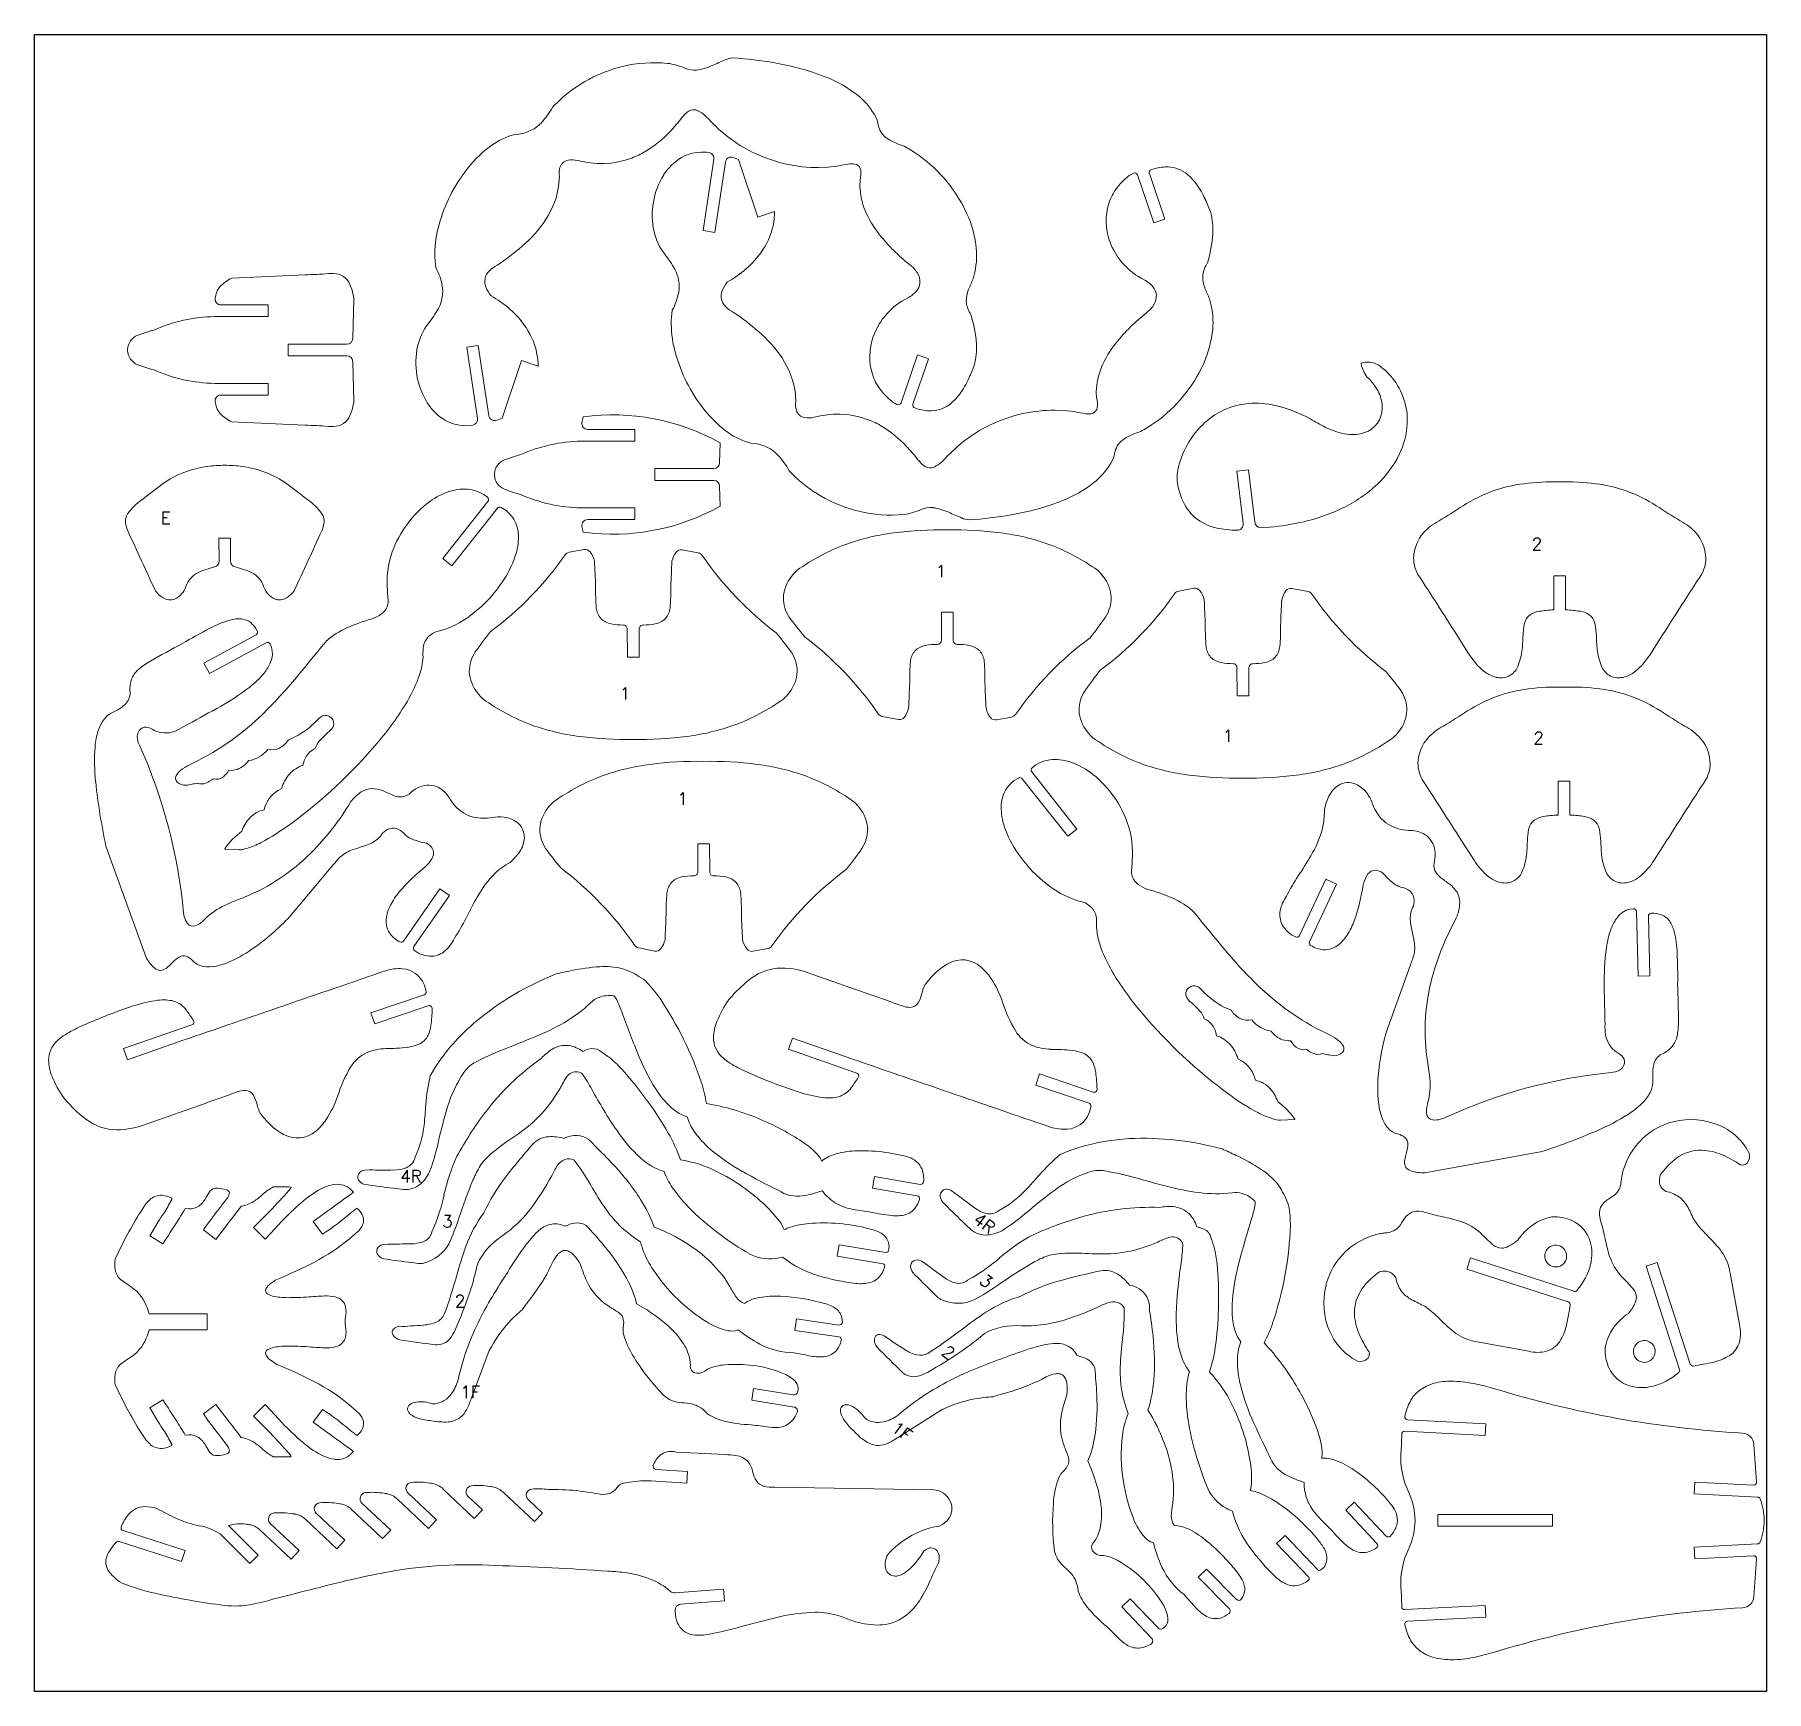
# Model space of a CAD drawing. Header units: millimetres. Extents: x 582 to 1007, y 590 to 997.
import ezdxf

# ---------------------------------------------------------------- set-up
doc = ezdxf.new("R2010")
doc.units = ezdxf.units.MM
doc.styles.get("Standard").update_dxf_attribs({"font": 'txt', "bigfont": 'gbcbig.shx'})

msp = doc.modelspace()

# ---------------------------------------------------------------- texts
at = {"char_height": 3, "attachment_point": 1}
for s, insert, width in [('E', (612.52, 879.39), 7.3558), ('2', (949.24, 872.98), 23.3615), ('1', (802.81, 866.3), 23.3615), ('1', (725.22, 836.27), 23.3615), ('1', (873.31, 825.85), 23.3615), ('2', (949.65, 825.35), 23.3615), ('1', (739.4, 810.42), 23.3615), ('4R', (671.34, 717.7), 6.7123), ('3', (681.61, 706.64), 6.7123), ('2', (684.72, 687.07), 6.7123), ('1F', (686.06, 664.7), 7.2695)]:
    msp.add_mtext(s, dxfattribs=dict(at, insert=insert, width=width))
at = {"char_height": 3, "attachment_point": 1, "rotation": 323.003}
for s, insert, width in [('4R', (813.61, 707.45), 6.7123), ('3', (815.15, 692.44), 6.7123), ('2', (805.86, 674.94), 6.7123), ('1F', (793.47, 656.27), 7.2695)]:
    msp.add_mtext(s, dxfattribs=dict(at, insert=insert, width=width))

# ---------------------------------------------------------------- linework, layer by layer
at = {"color": 7, "linetype": 'Continuous', "lineweight": 15}
for p, q in [((710.42, 980.43), (708.76, 978.8)), ((788.48, 975.55), (787.78, 976.96)), ((699.34, 972.02), (697.96, 971.62)), ((700.47, 972.14), (699.34, 972.02)), ((724.83, 965.29), (726.54, 965.7)), ((726.54, 965.7), (728.21, 966.27)), ((742.71, 967.34), (743.96, 967.62)), ((743.96, 967.62), (745.27, 967.74)), ((745.27, 967.74), (746.65, 967.71)), ((748.37, 965.97), (745.71, 948.45)), ((746.65, 967.71), (747.23, 967.59)), ((753.12, 966.41), (753.98, 966.07)), ((753.98, 966.07), (754.39, 965.87)), ((754.39, 965.87), (759.13, 951.77)), ((710.3, 960.03), (710.41, 961.77)), ((721.31, 964.91), (723.09, 965.02)), ((723.09, 965.02), (724.83, 965.29)), ((748.55, 948.01), (751.17, 965.28)), ((774.08, 963.92), (776.36, 964.01)), ((776.36, 964.01), (778.63, 964.27)), ((849.19, 960.96), (850.39, 961.94)), ((850.39, 961.94), (851.34, 962.5)), ((852.39, 962.12), (856.43, 950.35)), ((859.15, 951.28), (855.31, 962.48)), ((784.27, 960.88), (784.21, 959.39)), ((847.23, 958.79), (848.14, 959.91)), ((848.14, 959.91), (849.19, 960.96)), ((759.13, 951.77), (763.26, 953.16)), ((856.43, 950.35), (859.15, 951.28)), ((745.71, 948.45), (748.55, 948.01)), ((679.86, 941.05), (680.06, 939.37)), ((647.89, 937.58), (629.98, 936.79)), ((812.01, 936.59), (812.46, 938.22)), ((659.66, 921.96), (659.94, 931.83)), ((870.08, 931.68), (870.53, 930.04)), ((638.86, 927.31), (625.75, 927.31)), ((627.26, 930.19), (638.86, 930.19)), ((638.86, 930.19), (638.86, 927.31)), ((737.93, 927.22), (738.13, 928.89)), ((604.35, 919.28), (604.35, 918.95)), ((643.76, 917.68), (643.76, 920.56)), ((643.76, 920.56), (658.22, 920.56)), ((687.63, 919.82), (690.48, 920.25)), ((690.29, 902.3), (687.63, 919.82)), ((690.48, 920.25), (693.1, 902.98)), ((658.22, 917.68), (643.76, 917.68)), ((659.94, 906.41), (659.66, 916.28)), ((696.32, 902.39), (701.06, 916.5)), ((701.06, 916.5), (705.18, 915.11)), ((794.32, 906.15), (798.35, 917.92)), ((801.08, 916.98), (797.24, 905.79)), ((798.35, 917.92), (801.08, 916.98)), ((911.49, 915.49), (910.79, 915.78)), ((625.75, 910.93), (638.86, 910.93)), ((638.86, 910.93), (638.86, 908.05)), ((638.86, 908.05), (627.26, 908.05)), ((768.37, 908.23), (768.48, 906.49)), ((789.16, 909.48), (790.07, 908.36)), ((790.07, 908.36), (791.12, 907.31)), ((791.12, 907.31), (792.32, 906.33)), ((792.32, 906.33), (793.27, 905.76)), ((842.34, 907.39), (842.28, 908.88)), ((695.05, 901.86), (695.91, 902.19)), ((695.91, 902.19), (696.32, 902.39)), ((779.39, 903.36), (781.16, 903.24)), ((781.16, 903.24), (782.9, 902.98)), ((782.9, 902.98), (784.61, 902.56)), ((784.61, 902.56), (786.28, 902)), ((832.15, 904.35), (834.43, 904.25)), ((834.43, 904.25), (836.7, 904)), ((629.98, 901.44), (647.89, 900.66)), ((684.64, 900.92), (685.89, 900.65)), ((685.89, 900.65), (687.2, 900.52)), ((687.2, 900.52), (688.58, 900.56)), ((688.58, 900.56), (689.15, 900.67)), ((717.35, 899.61), (728.95, 899.61)), ((728.95, 899.61), (728.95, 896.73)), ((728.95, 896.73), (715.84, 896.73)), ((749.75, 891.38), (749.89, 896.31)), ((757.41, 896.24), (756.03, 896.65)), ((758.54, 896.13), (757.41, 896.24)), ((733.85, 887.1), (733.85, 889.98)), ((733.85, 889.98), (748.32, 889.98)), ((768.49, 887.83), (766.84, 889.46)), ((846.55, 892.72), (845.85, 891.31)), ((876.83, 889.34), (879.69, 889.68)), ((878.34, 876.47), (876.83, 889.34)), ((879.69, 889.68), (881.2, 876.81)), ((688.41, 884.9), (689.59, 884.65)), ((694.45, 888.7), (694.45, 888.37)), ((748.32, 887.1), (733.85, 887.1)), ((749.89, 880.76), (749.75, 885.7)), ((692.83, 881.94), (681.74, 867.89)), ((689.59, 884.65), (690.73, 884.24)), ((690.73, 884.24), (691.83, 883.67)), ((691.83, 883.67), (692.72, 882.94)), ((684, 866.11), (695.16, 880.24)), ((696.08, 880.42), (697.31, 879.7)), ((697.31, 879.7), (698.17, 878.92)), ((698.17, 878.92), (698.88, 878.05)), ((715.84, 880.34), (728.95, 880.34)), ((728.95, 877.46), (717.35, 877.46)), ((728.95, 880.34), (728.95, 877.46)), ((626.77, 872.92), (628.21, 872.93)), ((626.82, 867.25), (626.77, 872.92)), ((628.21, 872.93), (629.65, 872.92)), ((629.65, 872.92), (629.61, 867.25)), ((882.69, 875.54), (884.85, 875.62)), ((681.74, 867.89), (684, 866.11)), ((716.49, 870.1), (712.77, 869.43)), ((744.53, 869.29), (740.56, 870.05)), ((954.67, 855.29), (954.67, 863.63)), ((954.67, 863.63), (957.55, 863.63)), ((957.55, 863.63), (957.55, 855.29)), ((866.26, 860.6), (862.54, 859.93)), ((894.29, 859.79), (890.33, 860.54)), ((954.07, 855.29), (954.67, 855.29)), ((957.55, 855.29), (958.14, 855.29)), ((804.22, 847.78), (804.25, 854.72)), ((804.25, 854.72), (805.69, 854.71)), ((805.69, 854.71), (807.13, 854.72)), ((807.13, 854.72), (807.16, 847.78)), ((623.08, 842.18), (635.91, 849.18)), ((638.34, 847.23), (624.46, 839.65)), ((639.72, 846.12), (639.33, 846.91)), ((727.1, 843.7), (727.07, 850.63)), ((730.01, 850.63), (729.98, 843.7)), ((930.83, 849.14), (933.99, 844.2)), ((978.22, 844.2), (981.39, 849.14)), ((639.89, 845.19), (639.72, 846.12)), ((639.91, 844.27), (639.89, 845.19)), ((728.54, 843.7), (727.1, 843.7)), ((729.98, 843.7), (728.54, 843.7)), ((624.46, 839.65), (623.08, 842.18)), ((876.87, 834.19), (876.84, 841.13)), ((879.78, 841.13), (879.75, 834.19)), ((878.31, 834.2), (876.87, 834.19)), ((879.75, 834.19), (878.31, 834.2)), ((600.16, 829.83), (599.36, 829.25)), ((599.36, 829.25), (598.67, 828.54)), ((789.7, 829.12), (793.67, 828.37)), ((817.74, 828.31), (821.45, 828.98)), ((827.43, 817.26), (826.54, 816.53)), ((828.53, 817.83), (827.43, 817.26)), ((829.67, 818.24), (828.53, 817.83)), ((830.85, 818.48), (829.67, 818.24)), ((620.09, 812.48), (619.74, 812.41)), ((620.45, 812.55), (620.09, 812.48)), ((620.81, 812.61), (620.45, 812.55)), ((621.16, 812.68), (620.81, 812.61)), ((621.52, 812.75), (621.16, 812.68)), ((821.09, 812.5), (820.37, 811.64)), ((821.95, 813.28), (821.09, 812.5)), ((823.18, 814), (821.95, 813.28)), ((835.26, 799.7), (824.1, 813.83)), ((826.43, 815.53), (837.52, 801.48)), ((955.74, 804.89), (955.74, 813.23)), ((955.74, 813.23), (958.62, 813.23)), ((958.62, 813.23), (958.62, 804.89)), ((619.02, 812.28), (618.67, 812.21)), ((619.38, 812.34), (619.02, 812.28)), ((619.74, 812.41), (619.38, 812.34)), ((641.34, 810.96), (642.19, 811.41)), ((955.14, 804.89), (955.74, 804.89)), ((958.62, 804.89), (959.21, 804.89)), ((837.52, 801.48), (835.26, 799.7)), ((599.02, 797.26), (608.8, 770.15)), ((631.75, 796.37), (628.22, 796.55)), ((744.39, 790.93), (744.42, 797.87)), ((744.42, 797.87), (745.86, 797.86)), ((745.86, 797.86), (747.3, 797.87)), ((747.3, 797.87), (747.33, 790.93)), ((931.9, 798.74), (935.06, 793.81)), ((979.3, 793.81), (982.46, 798.74)), ((644.19, 780.01), (654.77, 792.57)), ((677.86, 792.61), (677.62, 792.35)), ((898.69, 789.14), (892.2, 775.32)), ((894.66, 773.8), (901.3, 787.91)), ((901.3, 787.91), (898.69, 789.14)), ((907.93, 788.11), (907.82, 787.77)), ((672.1, 773.96), (681.01, 786.76)), ((683.37, 785.12), (674.65, 772.59)), ((681.01, 786.76), (683.37, 785.12)), ((618.27, 780.02), (618.06, 780.87)), ((971.65, 781.07), (972.45, 781.52)), ((972.45, 781.52), (973.34, 781.83)), ((973.34, 781.83), (974.22, 781.9)), ((974.99, 781.2), (975.37, 765.38)), ((978.25, 765.45), (977.9, 780.06)), ((729.88, 772.27), (733.84, 771.52)), ((757.91, 771.46), (761.63, 772.13)), ((620.75, 768.72), (621.49, 768.23)), ((621.49, 768.23), (622.31, 767.89)), ((772.44, 765.85), (786.93, 760.75)), ((805.94, 768.45), (807, 768.91)), ((807, 768.91), (808.05, 769.21)), ((808.05, 769.21), (809.08, 769.34)), ((809.08, 769.34), (810.09, 769.32)), ((810.09, 769.32), (811.08, 769.13)), ((811.08, 769.13), (812.05, 768.79)), ((812.05, 768.79), (812.99, 768.29)), ((812.99, 768.29), (813.9, 767.64)), ((913.86, 752.65), (919.44, 768.09)), ((975.37, 765.38), (978.25, 765.45)), ((664.11, 756.34), (677.19, 760.77)), ((678.2, 758.07), (665.03, 753.61)), ((751.97, 759.49), (752.92, 760.55)), ((603.36, 747.54), (620.13, 753.39)), ((665.03, 753.61), (664.11, 756.34)), ((617.76, 749.51), (604.31, 744.82)), ((767.62, 750.12), (766.67, 747.4)), ((781.07, 745.43), (767.62, 750.12)), ((604.31, 744.82), (603.36, 747.54)), ((681.45, 745.19), (680.01, 743.07)), ((766.67, 747.4), (783.45, 741.55)), ((877.92, 744.55), (877.07, 745)), ((897.74, 746.33), (898.1, 746.27)), ((898.1, 746.27), (898.45, 746.2)), ((898.45, 746.2), (898.81, 746.13)), ((898.81, 746.13), (899.17, 746.06)), ((899.17, 746.06), (899.52, 746)), ((899.52, 746), (899.88, 745.93)), ((899.88, 745.93), (900.24, 745.86)), ((900.24, 745.86), (900.59, 745.8)), ((680.01, 743.07), (678.69, 740.85)), ((828.35, 741.33), (827.42, 738.6)), ((841.51, 736.87), (828.35, 741.33)), ((827.42, 738.6), (840.5, 734.17)), ((978.91, 738.45), (978.65, 737.5)), ((979.01, 739.43), (978.91, 738.45)), ((588.65, 735.45), (589.6, 734.39)), ((609.12, 729.09), (623.62, 734.19)), ((748.15, 733.77), (746.52, 734.03)), ((740.69, 731.21), (741.8, 730.82)), ((887.51, 729.96), (891.04, 730.14)), ((915.01, 727.1), (914.3, 727.64)), ((926.83, 730.21), (927.66, 730.45)), ((642.63, 726.49), (643.69, 726.03)), ((643.69, 726.03), (644.74, 725.73)), ((644.74, 725.73), (645.77, 725.6)), ((645.77, 725.6), (646.78, 725.62)), ((646.78, 725.62), (647.77, 725.81)), ((647.77, 725.81), (648.73, 726.15)), ((648.73, 726.15), (649.67, 726.65)), ((649.67, 726.65), (650.58, 727.3)), ((838.22, 723.32), (835.8, 722.5)), ((915.8, 726.71), (915.01, 727.1)), ((1001.94, 723.15), (1002.67, 721.84)), ((835.8, 722.5), (833.41, 721.52)), ((951.37, 722.16), (923.02, 717.07)), ((971.88, 718.11), (972.52, 719.79)), ((972.52, 719.79), (973.28, 721.34)), ((1000.9, 718.95), (1000.43, 719.03)), ((663.72, 717.75), (662.64, 717.72)), ((733.65, 718.36), (734.87, 717.78)), ((734.87, 717.78), (736.12, 717.36)), ((787.77, 716.14), (787.29, 713.3)), ((799.01, 714.21), (787.77, 716.14)), ((971.15, 714.56), (971.19, 714.84)), ((971.19, 714.84), (971.23, 715.11)), ((971.23, 715.11), (971.27, 715.39)), ((971.27, 715.39), (971.31, 715.67)), ((971.31, 715.67), (971.35, 715.95)), ((971.35, 715.95), (971.38, 716.22)), ((971.38, 716.22), (971.42, 716.5)), ((659.86, 712.26), (659.18, 712.95)), ((774.4, 712.44), (775, 712.6)), ((798.29, 711.41), (787.29, 713.3)), ((807.55, 712.08), (806.67, 712.71)), ((971.11, 714.28), (971.15, 714.56)), ((981.74, 712.79), (982.19, 712.46)), ((619.38, 708.2), (618.51, 708.27)), ((630.24, 706.25), (629.91, 705.82)), ((630.57, 706.68), (630.24, 706.25)), ((630.9, 707.11), (630.57, 706.68)), ((631.22, 707.54), (630.9, 707.11)), ((631.55, 707.97), (631.22, 707.54)), ((631.88, 708.4), (631.55, 707.97)), ((632.21, 708.83), (631.88, 708.4)), ((635.28, 703.61), (639.36, 707.7)), ((649.92, 705.07), (653.51, 707.7)), ((609.79, 701.59), (611.86, 704.98)), ((616.18, 704.54), (614.72, 702.28)), ((622.95, 703.06), (623.92, 704.36)), ((626.01, 700.7), (622.95, 703.06)), ((629.58, 705.39), (626.01, 700.7)), ((629.91, 705.82), (629.58, 705.39)), ((638.13, 700.76), (635.28, 703.61)), ((639.48, 702.15), (638.13, 700.76)), ((641.43, 704.29), (639.48, 702.15)), ((652.2, 701.97), (649.92, 705.07)), ((653.7, 702.92), (652.2, 701.97)), ((655.18, 704), (653.78, 702.97)), ((658.75, 700.78), (660.3, 702.16)), ((679.66, 703.85), (679.06, 702.52)), ((710.69, 704.33), (709.84, 704.51)), ((711.58, 703.99), (710.69, 704.33)), ((912.08, 702.11), (911.8, 702.07)), ((912.36, 702.15), (912.08, 702.11)), ((912.63, 702.19), (912.36, 702.15)), ((912.91, 702.23), (912.63, 702.19)), ((913.19, 702.27), (912.91, 702.23)), ((913.46, 702.31), (913.19, 702.27)), ((913.74, 702.34), (913.46, 702.31)), ((914.02, 702.38), (913.74, 702.34)), ((613.01, 699.63), (609.79, 701.59)), ((613.73, 700.75), (613.01, 699.63)), ((668.3, 699.52), (667.28, 699.45)), ((778.63, 696.55), (779.1, 699.39)), ((779.1, 699.39), (790.61, 697.5)), ((908.51, 700.97), (906.96, 700.21)), ((910.19, 701.61), (908.51, 700.97)), ((954.81, 699.27), (954.28, 699.15)), ((674.2, 694.98), (675.23, 694.84)), ((789.93, 694.69), (778.63, 696.55)), ((800.23, 694.76), (799.38, 695.32)), ((933.3, 693.42), (934.19, 696.16)), ((958.22, 685.34), (933.3, 693.42)), ((934.19, 696.16), (959.54, 687.94)), ((980.08, 695), (977.34, 694.11)), ((977.34, 694.11), (985.55, 668.76)), ((988.15, 670.08), (980.08, 695)), ((811.92, 691.38), (810.64, 690.68)), ((915.51, 691.75), (915.84, 691.3)), ((997.95, 692.43), (1000.27, 679.79)), ((638.22, 688.14), (638.31, 688.52)), ((638.29, 687.8), (638.22, 688.14)), ((638.49, 687.5), (638.29, 687.8)), ((731.03, 683.92), (729.38, 684.9)), ((756.64, 685.45), (755.91, 684.96)), ((802.22, 687.59), (802.96, 686.86)), ((609.62, 682.39), (623.92, 682.39)), ((623.92, 682.39), (623.92, 678.49)), ((768.25, 678.36), (768.68, 681.21)), ((768.68, 681.21), (779.08, 679.66)), ((623.92, 678.49), (609.62, 678.49)), ((752.88, 678.19), (753.67, 678.27)), ((753.67, 678.27), (754.37, 678.5)), ((779.05, 676.75), (768.25, 678.36)), ((877.13, 676.51), (877.78, 675.53)), ((638.22, 672.74), (638.29, 673.08)), ((638.31, 672.36), (638.22, 672.74)), ((638.29, 673.08), (638.49, 673.39)), ((688.72, 661.54), (693.19, 673.38)), ((779.45, 675.21), (779.64, 675.84)), ((836.99, 673.09), (836.42, 673.75)), ((837.49, 672.29), (836.99, 673.09)), ((884.62, 674.07), (883.48, 675.26)), ((909.35, 672.59), (909.27, 673.07)), ((935.87, 675.54), (948.51, 673.23)), ((974.23, 673.49), (974.35, 674.03)), ((863.77, 670.48), (864.4, 669.28)), ((864.4, 669.28), (865.14, 668.19)), ((905.16, 671.55), (906.46, 670.82)), ((757.64, 661.23), (758.11, 664.07)), ((758.11, 664.07), (767.82, 662.48)), ((768.93, 663.27), (769.07, 664.14)), ((769.07, 664.14), (769.01, 664.7)), ((923.41, 664.68), (922.37, 664.1)), ((609.79, 659.29), (613.01, 661.26)), ((613.01, 661.26), (613.73, 660.13)), ((622.95, 657.82), (626.01, 660.18)), ((626.01, 660.18), (629.58, 655.49)), ((635.28, 657.27), (638.13, 660.12)), ((638.13, 660.12), (639.48, 658.73)), ((660.3, 658.72), (658.75, 660.1)), ((768.1, 659.51), (757.64, 661.23)), ((611.86, 655.9), (609.79, 659.29)), ((614.72, 658.6), (616.18, 656.34)), ((623.92, 656.53), (622.95, 657.82)), ((629.58, 655.49), (629.91, 655.06)), ((629.91, 655.06), (630.24, 654.63)), ((639.36, 653.18), (635.28, 657.27)), ((639.48, 658.73), (641.43, 656.59)), ((649.92, 655.81), (652.2, 658.91)), ((653.51, 653.18), (649.92, 655.81)), ((652.2, 658.91), (653.7, 657.97)), ((653.78, 657.91), (655.18, 656.89)), ((746.09, 658.54), (746.76, 657.86)), ((793.69, 652.14), (804.39, 658.9)), ((918.74, 656.41), (937.96, 655.41)), ((937.96, 655.41), (937.81, 652.53)), ((618.51, 652.62), (619.38, 652.68)), ((630.24, 654.63), (630.57, 654.2)), ((630.57, 654.2), (630.9, 653.77)), ((630.9, 653.77), (631.22, 653.34)), ((631.22, 653.34), (631.55, 652.91)), ((631.55, 652.91), (631.88, 652.48)), ((631.88, 652.48), (632.21, 652.05)), ((937.81, 652.53), (918.06, 653.56)), ((659.18, 647.93), (659.86, 648.63)), ((751.15, 647.85), (739.18, 648.47)), ((734.08, 644.22), (741.91, 643.69)), ((741.91, 643.69), (741.72, 640.82)), ((840.95, 644.55), (840.22, 646.33)), ((673.16, 638.43), (680.22, 631.79)), ((689.5, 632.19), (681.86, 639.38)), ((704.29, 631.38), (696.64, 638.56)), ((741.72, 640.82), (732.9, 641.42)), ((768.16, 639.74), (763.28, 639.82)), ((773.03, 639.66), (768.16, 639.74)), ((777.91, 639.58), (773.03, 639.66)), ((782.79, 639.5), (777.91, 639.58)), ((787.67, 639.42), (782.79, 639.5)), ((792.54, 639.34), (787.67, 639.42)), ((797.42, 639.26), (792.54, 639.34)), ((802.3, 639.18), (797.42, 639.26)), ((892.75, 641.24), (893.33, 641)), ((989.15, 638.21), (989.29, 641.09)), ((1004.73, 637.42), (989.15, 638.21)), ((989.29, 641.09), (1003.73, 640.36)), ((666.99, 627.2), (659.35, 634.38)), ((661.91, 635.93), (668.96, 629.29)), ((678.25, 629.69), (670.6, 636.88)), ((687.95, 637.61), (691.48, 634.29)), ((691.48, 634.29), (689.5, 632.19)), ((702.73, 636.79), (706.26, 633.47)), ((905.66, 636.14), (903.56, 634.16)), ((911.22, 626.04), (903.56, 634.16)), ((913.48, 627.84), (905.66, 636.14)), ((629.14, 630.39), (636.38, 623.15)), ((639.4, 630.92), (646.46, 624.29)), ((655.74, 624.69), (648.1, 631.88)), ((650.66, 633.42), (657.71, 626.79)), ((680.22, 631.79), (678.25, 629.69)), ((706.26, 633.47), (704.29, 631.38)), ((803.71, 630.29), (804.55, 630.74)), ((862.32, 630.36), (861.45, 630.41)), ((926.21, 633.11), (926.21, 630.23)), ((954.34, 633.11), (926.21, 633.11)), ((926.21, 630.23), (954.34, 630.23)), ((954.34, 630.23), (954.34, 633.11)), ((617.59, 621.55), (602.24, 626.47)), ((603.22, 629.18), (618.47, 624.29)), ((634.35, 621.11), (627.1, 628.35)), ((644.49, 622.19), (636.84, 629.38)), ((657.71, 626.79), (655.74, 624.69)), ((668.96, 629.29), (666.99, 627.2)), ((854.95, 626.83), (855.63, 626.41)), ((855.63, 626.41), (856.33, 626.17)), ((886.57, 625.99), (888.65, 627.98)), ((894.48, 617.71), (886.57, 625.99)), ((888.65, 627.98), (896.71, 619.54)), ((989.15, 625.13), (1004.73, 625.92)), ((618.47, 624.29), (617.59, 621.55)), ((636.38, 623.15), (634.35, 621.11)), ((646.46, 624.29), (644.49, 622.19)), ((803.42, 621.07), (803.65, 621.79)), ((989.29, 622.26), (989.15, 625.13)), ((1003.73, 622.99), (989.29, 622.26)), ((867.33, 617.72), (869.39, 619.74)), ((874.99, 609.93), (867.33, 617.72)), ((869.39, 619.74), (876.76, 612.24)), ((738.82, 613.87), (750.74, 614.78)), ((750.74, 614.78), (750.95, 611.9)), ((837.71, 615.23), (837.83, 614.27)), ((738.8, 609.54), (738.81, 609.33)), ((750.95, 611.9), (740.19, 611.09)), ((848.55, 610.42), (850.64, 612.41)), ((855.88, 602.75), (848.55, 610.42)), ((850.64, 612.41), (857.44, 605.29)), ((874.38, 608.46), (874.91, 608.85)), ((918.06, 609.78), (937.81, 610.81)), ((937.81, 610.81), (937.96, 607.94)), ((858.79, 605.25), (859.43, 605.86)), ((859.43, 605.86), (859.72, 606.35)), ((937.96, 607.94), (918.74, 606.93)), ((922.37, 599.24), (923.41, 598.66)), ((935.66, 598.17), (940.09, 599.32))]:
    msp.add_line(p, q, dxfattribs=at)
at = {"color": 1}
msp.add_lwpolyline([(1006.87, 589.7), (581.51, 589.7), (581.51, 996.57), (1006.87, 996.57)], close=True, dxfattribs=at)
at = {"color": 7, "linetype": 'Continuous', "lineweight": 15}
for centre, radius, start, end in [((734.11, 954.88), 34.84, 103.6346, 132.835), ((733.66, 957.29), 32.39, 84.1541, 103.872), ((735.45, 975.95), 13.65, 65.0614, 83.6685), ((743.52, 993.52), 5.68, 245.9993, 275.7583), ((741.97, 1002.43), 14.72, 278.2644, 293.9869), ((650.98, 1211.83), 243.03, 293.5178, 294.3411), ((753.33, 985.36), 5.49, 93.2276, 113.4178), ((747.28, 897.91), 93.12, 80.0997, 86.4649), ((752.84, 927.51), 62.99, 68.4792, 80.4558), ((764.27, 956.83), 31.53, 52.275, 68.2491), ((690.24, 989.11), 21.2, 318.0914, 330.9136), ((772.39, 967.73), 17.94, 30.9556, 51.4959), ((699.23, 981.45), 9.4, 277.5748, 316.1911), ((708.15, 1000.84), 40.66, 316.4362, 322.6981), ((745.69, 972.48), 6.39, 123.7684, 144.4637), ((743.38, 975.66), 2.47, 64.364, 120.0477), ((741.11, 971.14), 7.51, 47.3623, 63.6683), ((733.31, 962.36), 19.26, 42.032, 47.9833), ((773.64, 999.78), 35.76, 223.294, 245.0533), ((774.89, 972.12), 14.02, 9.8552, 14.1814), ((793.9, 975.41), 5.27, 189.8241, 231.8815), ((704.94, 953.28), 19.62, 110.8604, 129.2189), ((716.06, 993.2), 29.67, 301.2918, 316.5826), ((798.06, 981.64), 12.76, 234.4316, 254.6604), ((713.94, 942.8), 33.43, 129.8076, 145.1695), ((713, 963.2), 2.58, 99.2757, 163.0387), ((713.54, 959.31), 6.51, 78.132, 98.4321), ((721.04, 989.76), 24.85, 255.6396, 270.6347), ((720.24, 986.87), 22.09, 291.1632, 300.5715), ((746.92, 955.29), 12.86, 120.3366, 148.005), ((745.59, 957.23), 10.52, 105.8717, 119.3754), ((746.94, 966.18), 1.44, 351.3686, 78.6072), ((752.6, 965.07), 1.44, 68.5965, 171.3686), ((774.04, 1000.44), 36.52, 244.9256, 270.0613), ((781.78, 943.33), 29.04, 56.5414, 63.6133), ((777.68, 937.57), 36.1, 26.3841, 56.1471), ((717.91, 939.77), 38.42, 144.8373, 167.475), ((715.94, 962.57), 5.59, 165.691, 188.2188), ((751.97, 952.23), 18.76, 148.2413, 192.3296), ((812.72, 787.35), 180.17, 99.9204, 100.9046), ((782.23, 961.27), 3.6, 70.9532, 98.9013), ((782.62, 963.03), 1.82, 8.6625, 64.447), ((778.24, 962.49), 6.24, 345.0491, 7.4811), ((851.71, 961.88), 0.72, 18.9234, 120.689), ((855.99, 962.71), 0.72, 109.4577, 198.9234), ((859.95, 951.52), 12.59, 93.1751, 109.4577), ((859.6, 956.2), 7.89, 54.4964, 92.5132), ((857, 952.92), 12.07, 36.2049, 53.5213), ((689.85, 962.47), 20.6, 326.5021, 353.206), ((801.16, 959.87), 16.95, 181.6304, 202.4813), ((857.92, 951.01), 13.22, 143.9627, 161.8944), ((847.37, 946.06), 23.9, 24.8043, 35.8372), ((749.72, 952.94), 13.53, 357.5106, 0.9092), ((809.83, 963.81), 26.47, 203.1827, 218.2995), ((784.3, 940.87), 28.71, 8.3449, 26.3496), ((859.34, 950.79), 14.64, 162.8087, 199.7834), ((842.67, 943.47), 29.25, 18.6279, 25.553), ((680.66, 968.74), 31.72, 310.4954, 326.2107), ((746.17, 953.31), 17.1, 332.3944, 356.8049), ((854.59, 948.64), 16.35, 356.5297, 14.7918), ((706.19, 942.58), 26.38, 167.9122, 183.324), ((651.05, 1003.66), 77.5, 304.6599, 310.3807), ((747.13, 951.24), 13.82, 192.5843, 218.5763), ((741.6, 955.94), 22.38, 310.8267, 331.8524), ((825.35, 976.65), 46.61, 218.8679, 231.7121), ((792.7, 942.35), 20.18, 348.1924, 7.6471), ((861.7, 951.72), 17.17, 200.0202, 243.5802), ((837.96, 950.08), 33.04, 343.038, 355.7809), ((708.43, 921.45), 35.02, 29.9612, 37.2002), ((791.73, 933.83), 7.83, 33.6412, 52.8173), ((875.55, 936.48), 7.19, 146.4925, 171.8785), ((631.76, 930.75), 6.12, 123.5199, 155.778), ((635.42, 925.74), 12.32, 116.2041, 124.8558), ((644.4, 1063.34), 125.81, 271.5883, 274.2365), ((654.42, 930.07), 7.84, 77.2577, 95.3193), ((655.32, 934.06), 3.75, 36.3274, 77.2482), ((651.84, 931.8), 7.89, 16.535, 34.5375), ((666.07, 931.9), 15.86, 11.0096, 28.118), ((695.77, 935.9), 3.7, 135.5762, 200.7914), ((698.1, 933.63), 6.95, 115.3342, 135.6146), ((730.92, 934.75), 8.9, 350.8628, 28.0869), ((757.32, 930.97), 7.44, 139.0773, 158.6756), ((738.58, 959.45), 27, 299.0713, 310.8041), ((794.73, 935.79), 4.25, 356.2949, 34.0669), ((182.38, 1200.68), 682.77, 337.0068, 337.24477), ((850.71, 929.86), 7.29, 41.1261, 62.6439), ((875.49, 937.04), 7.07, 176.337, 202.8719), ((627.26, 931.63), 1.44, 171.3296, 270), ((634.17, 930.58), 8.43, 161.4237, 171.3296), ((643.93, 929.17), 16.22, 9.4481, 17.5208), ((672.85, 933.52), 8.9, 331.9131, 9.1372), ((699.25, 937.3), 7.44, 201.3244, 220.9227), ((680.51, 908.82), 27, 49.1959, 60.9287), ((724.14, 936.36), 15.86, 331.882, 348.9904), ((753.85, 932.36), 3.7, 159.2086, 224.4238), ((803.63, 916.55), 17.17, 116.4198, 159.9798), ((792.64, 938.4), 7.29, 297.3561, 318.8739), ((795.25, 936.01), 3.75, 320.0575, 352.3015), ((817.42, 931.23), 7.07, 157.1281, 183.663), ((853.33, 932.25), 3.75, 7.6985, 39.9425), ((852.8, 932.48), 4.25, 325.9331, 3.7051), ((240.45, 667.59), 682.77, 22.75523, 22.9932), ((626.33, 889.02), 38.3, 90.8698, 113.9635), ((650.36, 946.82), 35.02, 322.7998, 330.0388), ((683.52, 912.33), 22.38, 28.1476, 49.1733), ((756.17, 934.64), 6.95, 224.3854, 244.6658), ((709.12, 864.61), 77.5, 49.6193, 55.3401), ((817.48, 931.79), 7.19, 188.1215, 213.5075), ((779.89, 918.19), 33.04, 4.2191, 16.962), ((883.42, 891.61), 46.61, 128.2879, 141.1321), ((849.8, 934.44), 7.83, 307.1827, 326.3588), ((850.77, 925.91), 20.18, 352.3529, 11.8076), ((621.72, 883.76), 41.72, 105.2021, 110.9197), ((689.06, 917.03), 13.82, 141.4237, 167.4157), ((764.26, 925.69), 26.38, 176.676, 192.0878), ((738.74, 899.53), 31.72, 33.7893, 49.5046), ((842.37, 927.39), 28.71, 333.6504, 351.6551), ((608.19, 919.14), 3.84, 110.9197, 177.7973), ((608.19, 919.1), 3.84, 182.2027, 249.0803), ((658.22, 922), 1.44, 270, 358.4027), ((693.9, 916.03), 18.76, 167.6704, 211.7587), ((688.1, 914.96), 17.1, 3.1951, 27.6056), ((775.98, 928.5), 38.42, 192.525, 215.1627), ((801.27, 917.47), 14.64, 160.2166, 197.1913), ((796.52, 919.63), 16.35, 345.2082, 3.4703), ((867.9, 904.46), 26.47, 141.7005, 156.8173), ((621.72, 954.48), 41.72, 249.0803, 254.7979), ((658.22, 916.24), 1.44, 1.5973, 90), ((691.65, 915.32), 13.53, 359.0908, 2.4894), ((747.92, 905.79), 20.6, 6.794, 33.4979), ((784.6, 924.8), 29.25, 334.447, 341.3721), ((859.23, 908.4), 16.95, 157.5187, 178.3696), ((835.75, 930.69), 36.1, 303.8529, 333.6159), ((907.56, 915.74), 0.24, 106.077, 192.435), ((915.32, 917.45), 8.18, 192.435, 217.7576), ((908.87, 911.23), 4.94, 67.0996, 106.077), ((901.18, 900.84), 17.92, 39.4895, 54.8528), ((626.33, 949.22), 38.3, 246.0365, 269.1302), ((799.85, 917.26), 13.22, 198.1056, 216.0373), ((789.3, 922.2), 23.9, 324.1628, 335.1957), ((899.92, 902.88), 13.08, 25.9818, 46.9654), ((902.14, 901.84), 16.54, 357.3606, 38.9435), ((627.26, 906.61), 1.44, 90, 188.6704), ((634.17, 907.66), 8.43, 188.6704, 198.5763), ((643.93, 909.07), 16.22, 342.4792, 350.5519), ((688.85, 912.97), 12.86, 211.995, 239.6634), ((772.01, 925.47), 33.43, 214.8305, 230.1924), ((774.02, 905.69), 5.59, 171.7812, 194.309), ((793.64, 906.38), 0.72, 239.311, 341.0766), ((798.93, 915.35), 12.07, 306.4787, 323.7951), ((836.31, 905.78), 6.24, 352.5189, 14.9509), ((881.21, 882.44), 23.6, 75.4058, 91.7617), ((903.63, 904.81), 8.91, 359.8996, 25.2386), ((631.76, 907.48), 6.12, 204.222, 236.4801), ((635.42, 912.49), 12.32, 235.1442, 243.7959), ((655.32, 904.18), 3.75, 282.7518, 323.6726), ((651.84, 906.43), 7.89, 325.4625, 343.465), ((687.52, 911.04), 10.52, 240.6246, 254.1283), ((688.87, 902.08), 1.44, 281.3928, 8.6314), ((694.53, 903.2), 1.44, 188.6314, 291.4035), ((724.26, 899.99), 8.43, 161.4237, 171.3296), ((723.58, 849.3), 53.88, 60.7617, 97.7883), ((771.07, 905.06), 2.58, 196.9613, 260.7243), ((771.61, 908.95), 6.51, 261.5679, 281.868), ((779.11, 878.51), 24.85, 89.3653, 104.3604), ((778.31, 881.4), 22.09, 59.4285, 68.8368), ((797.92, 905.56), 0.72, 161.0766, 250.5423), ((801.88, 916.75), 12.59, 250.5423, 266.8249), ((801.52, 912.06), 7.89, 267.4868, 305.5036), ((832.11, 867.83), 36.52, 89.9387, 115.0744), ((870.79, 1080.92), 180.17, 259.0954, 260.0796), ((840.31, 907), 3.6, 261.0987, 289.0468), ((840.7, 905.24), 1.82, 295.553, 351.3375), ((883.5, 885.23), 21.65, 127.5849, 164.143), ((881.21, 887.87), 18.16, 92.293, 126.9621), ((877.66, 870.24), 36.3, 61.6451, 74.8269), ((943.84, 986.01), 97.07, 239.7195, 242.1627), ((906.18, 904.84), 6.35, 288.5158, 359.595), ((644.4, 774.89), 125.81, 85.7635, 88.4117), ((654.42, 908.17), 7.84, 264.6807, 282.7423), ((717.35, 901.05), 1.44, 171.3296, 270), ((763.01, 914.98), 19.62, 230.7811, 249.1396), ((774.13, 875.06), 29.67, 43.4174, 58.7082), ((831.71, 868.49), 35.76, 114.9467, 136.706), ((856.13, 886.62), 12.76, 105.3396, 125.5684), ((839.86, 924.93), 29.04, 296.3867, 303.4586), ((906.59, 916.14), 17.9, 243.1872, 261.4888), ((905.23, 908.21), 9.85, 262.4628, 287.5446), ((898.55, 902.19), 20.14, 334.1693, 356.838), ((711.81, 853.17), 41.72, 105.2021, 110.9197), ((716.43, 858.43), 38.3, 90.8698, 113.9635), ((757.31, 886.81), 9.4, 43.8089, 82.4252), ((748.31, 879.16), 21.2, 29.0864, 41.9086), ((766.22, 867.43), 40.66, 37.3019, 43.5638), ((832.96, 896.15), 14.02, 345.8186, 350.1448), ((851.97, 892.85), 5.27, 128.1185, 170.1759), ((893.47, 904.93), 25.91, 313.7034, 333.6124), ((626.83, 866.88), 23.81, 97.0211, 125.6642), ((628.63, 853.29), 37.52, 90.634, 97.2073), ((627.8, 853.29), 37.52, 82.7927, 89.366), ((629.6, 866.88), 23.81, 54.3358, 82.9789), ((698.29, 888.55), 3.84, 110.9197, 177.7973), ((748.32, 891.42), 1.44, 270, 358.4027), ((803.77, 895.79), 6.39, 215.5363, 236.2316), ((801.45, 892.61), 2.47, 239.9523, 295.636), ((799.18, 897.12), 7.51, 296.3317, 312.6377), ((791.38, 905.9), 19.26, 312.0167, 317.968), ((830.46, 900.54), 17.94, 308.5041, 329.0444), ((875.97, 887.33), 13.84, 164.0115, 181.3207), ((673.33, 801.87), 103.74, 125.5919, 129.1394), ((583.1, 801.87), 103.74, 50.8606, 54.4081), ((687.07, 873.41), 11.56, 83.3018, 107.96), ((698.29, 888.52), 3.84, 182.2027, 249.0803), ((711.81, 923.9), 41.72, 249.0803, 254.7979), ((748.32, 885.66), 1.44, 1.5973, 90), ((792.18, 913.38), 34.84, 227.165, 256.3654), ((822.34, 911.43), 31.53, 291.7509, 307.725), ((881.19, 889.58), 19.23, 187.6857, 200.7796), ((887.6, 911.56), 34.76, 295.7479, 313.144), ((951.82, 850.58), 35.99, 97.2382, 122.6554), ((954.4, 832.16), 54.59, 88.2102, 97.4951), ((957.81, 832.16), 54.59, 82.5049, 91.7898), ((960.4, 850.58), 35.99, 57.3446, 82.7618), ((613, 873.11), 10.4, 132.7427, 146.2103), ((616.3, 870.24), 14.75, 124.9546, 134.5885), ((640.13, 870.24), 14.75, 45.4115, 55.0454), ((643.43, 873.11), 10.4, 33.7897, 47.2573), ((694.17, 860.66), 26.34, 126.2589, 160.3332), ((689.03, 867.59), 17.71, 108.1985, 126.1096), ((692.26, 882.39), 0.72, 321.7077, 50.7192), ((695.72, 879.79), 0.72, 59.6025, 141.7077), ((716.43, 918.64), 38.3, 246.0365, 269.1302), ((723.58, 927.77), 53.88, 262.2117, 299.2383), ((810.92, 940.75), 62.99, 279.5442, 291.5208), ((874.6, 887.14), 12.2, 201.0499, 229.072), ((792.72, 1095.51), 256.07, 301.494, 303.0543), ((1119.49, 1095.51), 256.07, 236.9457, 238.506), ((607.27, 877.03), 3.46, 147.4691, 186.2886), ((610.81, 877.61), 7.03, 187.7801, 204.6275), ((645.62, 877.61), 7.03, 335.3725, 352.2199), ((649.16, 877.03), 3.46, 353.7114, 32.5309), ((691.97, 873.33), 8.37, 4.2776, 34.3388), ((717.35, 876.02), 1.44, 90, 188.6704), ((791.73, 910.97), 32.39, 256.128, 275.8459), ((793.52, 892.32), 13.65, 276.3315, 294.9386), ((801.59, 874.75), 5.68, 84.2417, 114.0007), ((800.04, 865.83), 14.72, 66.0131, 81.7356), ((709.05, 656.43), 243.03, 65.6589, 66.4822), ((811.4, 882.9), 5.49, 246.5822, 266.7724), ((805.35, 970.36), 93.12, 273.5351, 279.9003), ((874.69, 887.97), 12.89, 231.1825, 256.3057), ((876.91, 876.3), 1.44, 269.8873, 6.7019), ((882.63, 876.98), 1.44, 186.7019, 272.1378), ((879.82, 934.8), 59.4, 274.8584, 283.1417), ((882.7, 922.2), 46.47, 283.2093, 295.4908), ((932.39, 865.48), 13.08, 116.774, 138.5131), ((979.82, 865.48), 13.08, 41.4869, 63.226), ((2854.64, 1900.3), 2472.94, 204.50298, 204.87842), ((-1598.21, 1900.3), 2472.94, 335.12158, 335.49702), ((686.13, 873.16), 14.21, 343.6023, 3.1899), ((724.26, 877.08), 8.43, 188.6704, 198.5763), ((799.83, 817.68), 57, 97.3473, 109.5743), ((804.18, 784.59), 90.37, 89.0404, 97.3955), ((807.2, 784.59), 90.37, 82.6045, 90.9596), ((811.55, 817.68), 57, 70.4257, 82.6527), ((876.96, 899.27), 24.41, 257.4065, 269.8873), ((929.92, 867.8), 9.69, 139.1022, 174.9137), ((982.29, 867.8), 9.69, 5.0863, 40.8978), ((689.24, 862.29), 21.15, 160.005, 186.0348), ((644.9, 915.55), 81.62, 306.5201, 325.0672), ((675.03, 876.79), 25.89, 327.354, 342.8387), ((713.04, 867.95), 1.5, 100.3136, 145.0672), ((716.75, 868.63), 1.5, 37.4087, 100.3136), ((713.12, 865.85), 6.08, 13.6879, 37.4087), ((743.97, 865.84), 6.09, 143.4145, 166.2354), ((740.28, 868.57), 1.5, 79.1926, 143.4145), ((744.24, 867.82), 1.5, 34.439, 79.1926), ((812.8, 914.83), 81.62, 214.439, 232.9862), ((798.92, 822.92), 51.76, 110.5687, 125.5887), ((812.46, 822.92), 51.76, 54.4113, 69.4313), ((928.34, 867.97), 8.11, 175.1492, 209.1823), ((983.87, 867.97), 8.11, 330.8177, 4.8508), ((623.98, 859.4), 5.56, 115.6907, 162.6863), ((629.66, 847.65), 18.61, 102.3059, 115.7561), ((625.38, 867.24), 1.44, 282.3059, 0.5027), ((631.05, 867.24), 1.44, 179.4973, 257.6941), ((626.77, 847.65), 18.61, 64.2439, 77.6941), ((632.45, 859.4), 5.56, 17.3137, 64.3093), ((329.98, 847.45), 389.55, 1.9999, 2.919), ((1127.1, 847.52), 389.55, 177.0911, 178.0102), ((774.48, 857.83), 9.07, 141.1878, 177.0403), ((777.16, 855.9), 12.37, 132.5379, 141.9723), ((834.22, 855.9), 12.37, 38.0277, 47.4621), ((836.9, 857.83), 9.07, 2.9597, 38.8122), ((-178.33, 146.71), 1312.88, 32.34592, 33.11777), ((2090.55, 146.71), 1312.88, 146.88223, 147.65408), ((616.28, 863.75), 6.36, 216.6769, 239.8796), ((613.92, 862.52), 4.97, 293.2306, 342.8935), ((642.51, 862.52), 4.97, 197.1065, 246.7694), ((640.15, 863.75), 6.36, 300.1204, 323.3231), ((675.62, 859.48), 7.43, 175.4374, 188.8128), ((668.75, 880.64), 33.25, 304.1756, 327.6028), ((778.28, 860.47), 58.99, 179.4456, 184.5436), ((678.79, 860.46), 58.99, 355.4666, 0.5646), ((794.67, 906.06), 81.62, 306.515, 325.0622), ((862.81, 858.45), 1.5, 100.3086, 145.0622), ((866.52, 859.13), 1.5, 37.4037, 100.3086), ((862.89, 856.35), 6.08, 13.6829, 37.4037), ((893.74, 856.33), 6.09, 143.4094, 166.2304), ((890.05, 859.07), 1.5, 79.1876, 143.4094), ((894.01, 858.31), 1.5, 34.4339, 79.1876), ((614.82, 861.18), 3.4, 239.4551, 288.2382), ((641.61, 861.18), 3.4, 251.7618, 300.5449), ((664.52, 857.47), 3.85, 304.3173, 338.5642), ((662.88, 857.62), 5.45, 343.4574, 7.6557), ((724.52, 856.44), 5.09, 187.2932, 219.546), ((732.56, 856.44), 5.09, 320.4641, 352.717), ((774.25, 858.3), 8.82, 179.9764, 212.6379), ((837.13, 858.3), 8.82, 327.3621, 0.0236), ((479.74, 837.98), 389.55, 1.9949, 2.9139), ((1276.87, 837.98), 389.55, 177.0861, 178.0051), ((962.57, 905.32), 81.62, 214.4339, 232.9811), ((956.13, 825.12), 30.24, 93.9021, 100.2643), ((956.08, 825.12), 30.24, 79.7357, 86.0979), ((691.94, 721.91), 145.43, 117.6207, 120.6577), ((636.84, 827.68), 26.17, 106.2459, 118.0849), ((631.7, 845.01), 8.09, 85.3368, 105.6163), ((631.86, 848.63), 4.46, 52.3017, 83.5776), ((629.68, 846.6), 7.42, 28.6161, 48.6002), ((670.95, 823.59), 30.11, 109.4779, 120.6516), ((678.09, 804.02), 50.95, 105.6961, 109.7144), ((661.29, 861.83), 9.27, 289.0049, 305.6001), ((675.06, 871.31), 21.99, 283.7619, 304.2433), ((723.99, 856.51), 4.74, 224.2202, 259.7669), ((725.89, 865.89), 14.31, 258.9753, 270.8294), ((726.11, 850.62), 0.96, 0.257, 90.8294), ((730.97, 850.62), 0.96, 89.1807, 179.7531), ((731.19, 865.89), 14.31, 269.1807, 281.0348), ((733.08, 856.51), 4.74, 280.2432, 315.7899), ((884.91, 942.31), 147.73, 216.9325, 219.2864), ((724.35, 939.41), 147.73, 321.9986, 324.4602), ((928.05, 850.96), 58.99, 179.4405, 184.5385), ((828.56, 850.96), 58.99, 355.4615, 0.5595), ((972.97, 847.65), 25.9, 170.9073, 177.2315), ((951.58, 850.84), 4.28, 140.7057, 167.8402), ((951.49, 850.5), 4.44, 99.736, 136.5942), ((960.72, 850.5), 4.44, 43.4058, 80.264), ((960.64, 850.84), 4.28, 12.1598, 39.2943), ((939.25, 847.65), 25.9, 2.7685, 9.0927), ((781.29, 539.02), 348.7, 117.962, 119.4591), ((635.56, 849.81), 0.72, 298.6164, 28.6161), ((638.69, 846.6), 0.72, 25.8235, 118.6164), ((-996.24, 2199.26), 2132.46, 320.33545, 320.65683), ((662.78, 837.75), 13.77, 121.4648, 135.74), ((681.92, 845.38), 5, 146.8805, 174.1407), ((681.93, 844.98), 5.24, 108.2276, 143.2568), ((809.89, 759.01), 147.73, 142.0037, 144.4653), ((649.33, 756.1), 147.73, 36.9375, 39.2914), ((721.42, 783.59), 81.62, 34.4339, 52.9811), ((801.15, 841.9), 4.74, 100.2381, 135.7849), ((803.04, 832.52), 14.31, 89.1756, 101.0298), ((803.26, 847.79), 0.96, 269.1756, 359.7481), ((808.12, 847.79), 0.96, 180.2519, 270.8244), ((808.34, 832.52), 14.31, 78.9702, 90.8244), ((810.24, 841.9), 4.74, 44.2151, 79.7619), ((889.33, 782.86), 81.62, 126.515, 145.0622), ((905.39, 849.75), 41.71, 353.5576, 358.8378), ((1006.82, 849.75), 41.71, 181.1622, 186.4424), ((617.77, 828.38), 16.33, 119.1991, 132.2049), ((629.55, 846.59), 10.76, 320.5601, 337.2894), ((633.65, 844.77), 6.27, 338.1828, 355.4133), ((659.84, 844.8), 17.11, 341.4136, 356.2166), ((693.82, 844.56), 16.93, 175.5163, 183.0222), ((697.1, 840.11), 8.82, 147.3671, 180.0287), ((759.98, 840.12), 8.82, 359.9814, 32.643), ((855.44, 837.95), 58.99, 175.4615, 180.5595), ((801.67, 841.97), 5.09, 140.4591, 172.7119), ((809.71, 841.97), 5.09, 7.2881, 39.5409), ((755.94, 837.95), 58.99, 359.4405, 4.5385), ((874.29, 846.94), 5.09, 187.2881, 219.5409), ((873.76, 847.01), 4.74, 224.2151, 259.7619), ((875.66, 856.39), 14.31, 258.9702, 270.8244), ((880.96, 856.39), 14.31, 269.1756, 281.0298), ((882.85, 847.01), 4.74, 280.2381, 315.7849), ((882.33, 846.94), 5.09, 320.4591, 352.7119), ((948.05, 853.1), 16.64, 212.3325, 230.6803), ((929.94, 847.82), 17.12, 336.1916, 350.7353), ((982.27, 847.82), 17.12, 189.2647, 203.8084), ((964.16, 853.1), 16.64, 309.3197, 327.6675), ((610.82, 836.18), 5.89, 133.2019, 175.2239), ((620.37, 854.33), 22.77, 307.8164, 320.1819), ((557.58, 911.42), 114.32, 313.8112, 320.1263), ((641.62, 851.39), 36.48, 329.5669, 340.7287), ((697.33, 840.58), 9.07, 182.9648, 218.8173), ((759.75, 840.58), 9.07, 321.1929, 357.0453), ((959.65, 749.5), 147.73, 141.9986, 144.4602), ((875.88, 841.12), 0.96, 0.2519, 90.8244), ((880.74, 841.12), 0.96, 89.1756, 179.7481), ((799.09, 746.61), 147.73, 36.9325, 39.2864), ((942.72, 846.87), 8.45, 231.8492, 251.9479), ((941.61, 843.6), 5, 252.4667, 289.0183), ((941.34, 843.5), 4.99, 292.3606, 328.7443), ((970.88, 843.5), 4.99, 211.2557, 247.6394), ((970.6, 843.6), 5, 250.9817, 287.5333), ((969.49, 846.87), 8.45, 288.0521, 308.1508), ((600.84, 835.05), 4.13, 314.2164, 0.0556), ((609.88, 835.9), 4.98, 171.0785, 189.7785), ((594.95, 887.77), 64.77, 298.9314, 307.4464), ((700.01, 842.51), 12.37, 218.0328, 227.4672), ((757.07, 842.52), 12.37, 312.543, 321.9774), ((407.13, 850.93), 389.55, 357.0861, 358.0051), ((1204.25, 850.93), 389.55, 181.9949, 182.9139), ((846.87, 830.61), 8.82, 147.3621, 180.0236), ((909.74, 830.61), 8.82, 359.9764, 32.6379), ((952.89, 800.18), 35.99, 97.2382, 122.6554), ((955.47, 781.76), 54.59, 88.2102, 97.4951), ((958.88, 781.76), 54.59, 82.5049, 91.7898), ((961.47, 800.18), 35.99, 57.3446, 82.7618), ((584.12, 862.64), 36.52, 296.0546, 298.3521), ((596.39, 840.08), 10.84, 297.8861, 312.5337), ((2774.5, -3096.24), 4476.47, 118.67836, 118.79666), ((608.95, 871.17), 74.67, 319.3874, 329.18), ((721.77, 875.49), 51.76, 234.4163, 249.4364), ((735.3, 875.49), 51.76, 290.5737, 305.5938), ((789.98, 830.6), 1.5, 214.4339, 259.1876), ((790.26, 832.58), 6.09, 323.4094, 346.2304), ((821.11, 832.57), 6.08, 193.6829, 217.4037), ((821.18, 830.46), 1.5, 280.3086, 325.0622), ((847.1, 831.08), 9.07, 182.9597, 218.8122), ((909.51, 831.08), 9.07, 321.1878, 357.0403), ((793.8, 1045.11), 256.07, 301.494, 303.0543), ((1120.56, 1045.11), 256.07, 236.9457, 238.506), ((615.2, 820.05), 18.92, 162.7578, 174.9869), ((605.77, 822.91), 9.06, 141.5802, 162.4001), ((609.26, 824.18), 2.53, 131.9858, 180.335), ((608.84, 824.32), 2.16, 72.3158, 126.2825), ((607, 819.46), 7.36, 57.9865, 70.1562), ((613.67, 831.47), 6.4, 244.3456, 289.796), ((611.04, 837.77), 13.22, 291.3112, 302.6974), ((591.89, 876.44), 65.33, 295.016, 313.3364), ((634.36, 844.36), 23.14, 300.7615, 317.0949), ((653.24, 826.78), 2.66, 111.7459, 136.5396), ((677.96, 798.28), 36.32, 130.7486, 136.7131), ((652.98, 827.38), 2, 355.0449, 111.2674), ((652.59, 827.54), 2.41, 313.7446, 352.0873), ((722.68, 880.73), 57, 250.4307, 262.6577), ((734.39, 880.74), 57, 277.3524, 289.5794), ((793.95, 829.84), 1.5, 259.1876, 323.4094), ((817.47, 829.78), 1.5, 217.4037, 280.3086), ((849.78, 833.01), 12.37, 218.0277, 227.4621), ((906.83, 833.01), 12.37, 312.5379, 321.9723), ((933.46, 815.08), 13.08, 116.774, 138.5131), ((980.89, 815.08), 13.08, 41.4869, 63.226), ((644.8, 818.15), 48.58, 175.8156, 186.0552), ((611.55, 824.25), 4.83, 180.953, 207.177), ((491.15, 769.57), 127.41, 5.0873, 24.3215), ((633.02, 825.48), 7.28, 278.1075, 322.0204), ((639.59, 826.27), 5.33, 261.0872, 293.0951), ((639.19, 826.2), 5.44, 297.2023, 328.7516), ((638.37, 838.22), 15.81, 290.2307, 299.6401), ((570.55, 903.13), 124.63, 306.3547, 319.7259), ((652.51, 816.62), 5.08, 114.0054, 139.0364), ((654.86, 820.07), 4.57, 137.0198, 164.9435), ((727.02, 913.82), 90.37, 262.6096, 270.9647), ((730.05, 913.82), 90.37, 269.0455, 277.4006), ((871.54, 865.99), 51.76, 234.4113, 249.4313), ((885.07, 865.99), 51.76, 290.5687, 305.5887), ((930.99, 817.4), 9.69, 139.1022, 174.9137), ((983.37, 817.4), 9.69, 5.0863, 40.8978), ((625.27, 805.86), 12.76, 116.8498, 128.6592), ((629.3, 821.55), 5.76, 289.8562, 325.4109), ((650.21, 809.15), 8.46, 109.1593, 136.4411), ((653.45, 816.16), 6.1, 141.5366, 170.7668), ((740.01, 760.83), 57, 97.3473, 109.5743), ((744.35, 727.74), 90.37, 89.0404, 97.3955), ((747.38, 727.74), 90.37, 82.6045, 90.9596), ((751.72, 760.83), 57, 70.4257, 82.6527), ((832.19, 807), 11.56, 72.04, 96.6982), ((830.23, 801.17), 17.71, 53.8904, 71.8015), ((872.45, 871.23), 57, 250.4257, 262.6527), ((884.16, 871.23), 57, 277.3473, 289.5743), ((929.41, 817.57), 8.11, 175.1492, 209.1823), ((984.94, 817.57), 8.11, 330.8177, 4.8508), ((750.83, 829.7), 155.23, 186.1655, 192.0645), ((617.48, 813.96), 1.36, 152.8896, 224.1363), ((619.86, 812.64), 4.08, 128.7735, 151.6355), ((618.65, 815.5), 3.29, 229.1709, 270.2104), ((622.54, 815.38), 2.82, 248.7168, 291.6315), ((621.56, 818.12), 5.74, 290.6775, 310.9088), ((626.09, 816.47), 2.79, 253.9297, 309.9212), ((624.33, 818.67), 5.61, 309.1906, 330.3664), ((629.67, 821.19), 5.31, 265.0181, 287.4504), ((650.67, 809.19), 8.77, 138.7432, 165.3337), ((739.1, 766.07), 51.76, 110.5687, 125.5887), ((752.63, 766.07), 51.76, 54.4113, 69.4313), ((823.54, 813.38), 0.72, 38.2923, 120.3975), ((827, 815.97), 0.72, 129.2808, 218.2923), ((825.09, 794.25), 26.34, 19.6668, 53.7411), ((876.79, 904.32), 90.37, 262.6045, 270.9596), ((879.82, 904.32), 90.37, 269.0404, 277.3955), ((904.18, 808.16), 4.72, 66.763, 121.007), ((903.25, 806.3), 6.79, 37.5636, 65.7484), ((-177.26, 96.31), 1312.88, 32.34592, 33.11777), ((2091.62, 96.31), 1312.88, 146.88223, 147.65408), ((644.8, 804.83), 7.04, 119.4556, 168.9065), ((602.65, 841.9), 65.8, 315.203, 329.199), ((668.4, 800.87), 11.79, 126.3178, 141.5118), ((664.71, 805.78), 5.65, 96.114, 125.6731), ((664.36, 804.57), 6.83, 66.3693, 92.1117), ((751.82, 1004.29), 211.2, 246.3492, 247.1495), ((671.53, 814.17), 4.83, 249.0519, 274.0475), ((671.2, 813.05), 3.75, 280.3047, 316.678), ((678.71, 805.27), 7.06, 111.6826, 132.5764), ((678.22, 806.51), 5.74, 63.7779, 111.6167), ((677.59, 805.86), 6.6, 30.2957, 61.3583), ((694.74, 816.14), 13.4, 211.2754, 221.815), ((827.29, 806.92), 8.37, 145.6612, 175.7224), ((910.66, 804.04), 12.52, 153.938, 170.3352), ((905.55, 806.5), 6.85, 123.681, 153.6468), ((901.03, 804.62), 9.58, 19.5788, 37.4078), ((641.89, 797.48), 10.11, 138.3179, 160.0164), ((639.11, 799.85), 6.45, 100.9062, 137.6032), ((691.76, 813.43), 9.37, 221.5889, 254.8532), ((691.79, 815.39), 11.28, 257.3167, 280.6826), ((695.61, 794.89), 9.58, 82.5922, 100.4212), ((695.95, 797.66), 6.79, 54.2516, 82.4364), ((714.66, 800.99), 9.07, 141.1878, 177.0403), ((717.34, 799.05), 12.37, 132.5379, 141.9723), ((774.39, 799.05), 12.37, 38.0277, 47.4621), ((777.07, 800.99), 9.07, 2.9597, 38.8122), ((833.13, 806.75), 14.21, 176.8101, 196.3977), ((881.02, 805.72), 17.29, 346.1008, 1.3915), ((920.69, 811.56), 11.28, 199.3174, 222.6833), ((952.57, 800.1), 4.44, 99.736, 136.5942), ((957.2, 774.72), 30.24, 93.9021, 100.2643), ((957.16, 774.72), 30.24, 79.7357, 86.0979), ((961.79, 800.1), 4.44, 43.4058, 80.264), ((644.36, 785.04), 19.9, 126.9491, 144.3659), ((609.25, 850.64), 59.42, 297.9822, 306.3027), ((661.51, 803.79), 6.39, 312.0004, 328.4264), ((670.46, 796.88), 5, 111.1488, 134.5187), ((669.58, 798.83), 2.87, 62.8986, 108.8248), ((668.13, 796.31), 5.78, 40.2742, 61.4902), ((676.15, 803.97), 5.34, 227.3834, 247.548), ((697.09, 799.38), 4.72, 358.993, 53.237), ((714.43, 801.45), 8.82, 179.9764, 212.6379), ((777.3, 801.45), 8.82, 327.3621, 0.0236), ((844.23, 810.38), 25.89, 197.1613, 212.646), ((830.02, 795.88), 21.15, 353.9652, 19.995), ((872.55, 808.39), 26.17, 328.9308, 344.88), ((919.01, 810.56), 9.37, 225.1468, 258.4111), ((919.87, 814.5), 13.4, 258.185, 268.7246), ((919.54, 794.5), 6.6, 58.6417, 89.7043), ((919.79, 795.37), 5.74, 8.3833, 56.2221), ((974.04, 797.25), 25.9, 170.9073, 177.2315), ((952.65, 800.44), 4.28, 140.7057, 167.8402), ((961.71, 800.44), 4.28, 12.1598, 39.2943), ((940.32, 797.25), 25.9, 2.7685, 9.0927), ((628.23, 796.6), 0.048, 144.3659, 267.0688), ((631.28, 804.23), 7.88, 273.3827, 287.176), ((613.91, 831.18), 50.25, 292.6164, 314.8277), ((627.89, 815.48), 19.62, 286.9492, 298.0882), ((662.81, 787.37), 9.57, 109.0342, 129.7751), ((790.98, 392.21), 425, 107.5408, 107.9946), ((660.37, 805.42), 8.36, 287.5608, 310.3569), ((681.43, 817.56), 19.92, 248.4534, 259.4706), ((675.84, 794.33), 4.14, 36.3157, 61.9719), ((677.34, 795.61), 2.18, 335.6601, 32.353), ((690.29, 802.93), 12.52, 309.6648, 326.062), ((694.97, 799.74), 6.85, 326.3532, 356.319), ((825.08, 885.46), 147.73, 216.9325, 219.2864), ((664.52, 882.56), 147.73, 321.9986, 324.4602), ((850.51, 814.22), 33.25, 212.3972, 235.8244), ((918.47, 795.18), 7.06, 347.4236, 8.3174), ((906.46, 799.35), 41.71, 353.5576, 358.8378), ((1007.9, 799.35), 41.71, 181.1622, 186.4424), ((675.33, 776.29), 26.23, 135.3282, 141.6317), ((704.89, 757.48), 44.26, 128.0259, 139.8065), ((672.44, 797.95), 7.61, 315.4931, 334.883), ((706.56, 778.11), 17.29, 118.6085, 133.8992), ((661.6, 726.74), 81.62, 34.4339, 52.9811), ((829.5, 726.01), 81.62, 126.515, 145.0622), ((856.38, 791.2), 5.45, 172.3443, 196.5426), ((843.64, 793.07), 7.43, 351.1872, 4.5626), ((807.01, 846.65), 102.06, 326.2495, 329.5197), ((910.79, 789.16), 2.18, 87.647, 144.3399), ((910.43, 787.22), 4.14, 58.0281, 83.6843), ((928.96, 792.57), 3.75, 163.322, 199.6953), ((929.77, 793.42), 4.83, 205.9525, 230.9481), ((949.12, 802.7), 16.64, 212.3325, 230.6803), ((931.02, 797.42), 17.12, 336.1916, 350.7353), ((983.34, 797.42), 17.12, 189.2647, 203.8084), ((965.24, 802.7), 16.64, 309.3197, 327.6675), ((713.12, 772.11), 26.17, 135.12, 151.0692), ((741.84, 785.12), 5.09, 140.4591, 172.7119), ((741.32, 785.05), 4.74, 100.2381, 135.7849), ((743.21, 775.67), 14.31, 89.1756, 101.0298), ((743.43, 790.94), 0.96, 269.1756, 359.7481), ((748.29, 790.94), 0.96, 180.2519, 270.8244), ((748.51, 775.67), 14.31, 78.9702, 90.8244), ((750.41, 785.05), 4.74, 44.2151, 79.7619), ((749.88, 785.12), 5.09, 7.2881, 39.5409), ((854.74, 791.06), 3.85, 201.4358, 235.6827), ((857.97, 795.41), 9.27, 234.3999, 250.9951), ((936.4, 761.05), 53.09, 147.0147, 153.2284), ((863.99, 793.95), 44.26, 340.1935, 351.9741), ((915.26, 786.08), 7.61, 145.117, 164.5069), ((927.76, 803.68), 19.92, 220.5294, 231.5466), ((918.62, 792.31), 5.34, 232.452, 252.6166), ((916, 781.54), 5.78, 58.5098, 79.7258), ((1054.27, 958.01), 211.2, 232.8505, 233.6508), ((925.04, 782.4), 6.83, 27.8883, 53.6307), ((943.8, 796.47), 8.45, 231.8492, 251.9479), ((942.68, 793.21), 5, 252.4667, 289.0183), ((942.41, 793.1), 4.99, 292.3606, 328.7443), ((971.95, 793.1), 4.99, 211.2557, 247.6394), ((971.68, 793.21), 5, 250.9817, 287.5333), ((970.56, 796.47), 8.45, 288.0521, 308.1508), ((636.45, 765.44), 19.17, 112.8578, 131.298), ((659.74, 711.95), 77.52, 109.9927, 113.3632), ((677.91, 778.05), 10.17, 152.4699, 169.7791), ((685.13, 774.34), 18.29, 140.2082, 152.6048), ((779.02, 734.48), 102.06, 150.4803, 153.7505), ((795.61, 781.1), 58.99, 175.4615, 180.5595), ((696.12, 781.1), 58.99, 359.4405, 4.5385), ((844.2, 804.89), 21.99, 235.7567, 256.2381), ((837.33, 778.56), 5.24, 36.7432, 71.7724), ((841.17, 737.6), 50.95, 70.2856, 74.3039), ((848.31, 757.18), 30.11, 59.3484, 70.5221), ((856.48, 771.33), 13.77, 44.26, 58.5352), ((897.18, 779.28), 9.96, 145.2028, 167.6381), ((917.46, 784.05), 2.87, 11.1752, 57.1014), ((915.33, 783.84), 5, 345.4813, 8.8512), ((919.81, 784.05), 11.79, 338.4882, 353.6822), ((925.91, 783.31), 5.65, 354.3269, 23.886), ((623.56, 781.43), 5.48, 194.8625, 215.1013), ((619.65, 781.59), 4.12, 288.5874, 310.9561), ((614.3, 788.36), 12.76, 309.1574, 318.102), ((603.57, 817.58), 55.33, 304.5737, 317.2381), ((673.43, 778.91), 5.61, 170.2564, 211.7028), ((640.19, 803.73), 53.09, 326.7716, 332.9853), ((347.3, 794.08), 389.55, 357.0861, 358.0051), ((1144.43, 794.08), 389.55, 181.9949, 182.9139), ((837.34, 778.96), 5, 5.8593, 33.1195), ((825.44, 778.15), 16.93, 356.9778, 4.4837), ((2515.5, 2132.85), 2132.46, 219.34317, 219.66455), ((892.87, 780.41), 5.51, 169.4947, 206.119), ((888.47, 785.27), 18.29, 327.3952, 339.7918), ((927.77, 779.37), 8.36, 169.6431, 192.4392), ((925.79, 779.54), 6.39, 151.5736, 167.9996), ((988.23, 747.62), 65.8, 150.801, 164.797), ((978.84, 773.26), 10.76, 142.7106, 159.4399), ((975.21, 775.91), 6.27, 124.5867, 141.8172), ((974.27, 781.18), 0.72, 1.3836, 94.1765), ((978.62, 780.08), 0.72, 91.3839, 181.3836), ((978.78, 773.39), 7.42, 71.3998, 91.3839), ((979.45, 776.28), 4.46, 36.4224, 67.6983), ((976.39, 774.33), 8.09, 14.3837, 34.6632), ((620.44, 779.27), 1.68, 216.1503, 288.4287), ((674.62, 780.17), 7.3, 215.2644, 241.7728), ((675.59, 778.88), 9.96, 312.3619, 334.7972), ((730.43, 775.73), 6.09, 323.4094, 346.2304), ((761.28, 775.72), 6.08, 193.6829, 217.4037), ((859.42, 778.39), 17.11, 183.7834, 198.5864), ((894.17, 781.56), 7.2, 209.7557, 246.1005), ((891.55, 775.63), 0.72, 246.1005, 334.8284), ((895.3, 780.88), 10.17, 310.2209, 327.5301), ((504.62, 685.87), 425, 12.0054, 12.4592), ((910.92, 772.45), 9.57, 350.2249, 10.9658), ((990.13, 769.19), 22.77, 159.8181, 172.1836), ((958.81, 770.12), 26.17, 1.9151, 13.7541), ((617.35, 774.46), 9.58, 206.7198, 227.9656), ((619.06, 766.07), 4.46, 111.8255, 135.2123), ((618.1, 768.08), 2.25, 61.8153, 108.268), ((616.26, 764.99), 5.84, 39.7166, 60.1817), ((616.42, 798.5), 32.33, 292.1383, 305.0017), ((671.51, 774.37), 0.72, 241.7728, 325.1716), ((675.24, 772.18), 0.72, 145.1716, 233.8995), ((679.06, 777.42), 7.2, 233.8995, 270.2443), ((678.72, 775.72), 5.51, 273.881, 310.5053), ((730.16, 773.75), 1.5, 214.4339, 259.1876), ((734.12, 772.99), 1.5, 259.1876, 323.4094), ((757.65, 772.93), 1.5, 217.4037, 280.3086), ((761.36, 773.61), 1.5, 280.3086, 325.0622), ((877.64, 784.97), 36.48, 199.2713, 210.4331), ((961.68, 845.01), 114.32, 219.8737, 226.1888), ((895.31, 773.49), 0.72, 154.8284, 238.2272), ((898.78, 779.09), 7.3, 238.2272, 264.7356), ((898.28, 777.43), 5.61, 268.2972, 309.7436), ((895.06, 777.76), 26.23, 338.3683, 344.6718), ((1031.8, 763.89), 64.77, 172.5536, 181.0686), ((839.66, 764.96), 145.43, 359.3423, 2.3793), ((612.62, 769.3), 2.58, 229.2544, 261.797), ((612.29, 769.23), 2.48, 269.2332, 307.0187), ((598.18, 786.08), 24.46, 309.6503, 316.4086), ((12898.46, -34908.7), 37713.7, 108.923516, 109.00372), ((624.28, 774.81), 7.19, 254.1254, 277.3729), ((623.23, 782.28), 14.74, 277.6933, 291.4059), ((671.19, 755.49), 11.71, 86.521, 107.4198), ((671.38, 760.98), 6.22, 21.8693, 85.1869), ((736.08, 698.72), 72.19, 111.5023, 129.7919), ((733.66, 665.7), 103.03, 101.3859, 103.4972), ((724.14, 713.86), 53.94, 94.0555, 101.572), ((721.5, 749.79), 17.91, 76.5401, 93.7378), ((720.43, 749.78), 18.2, 58.4686, 73.2764), ((765.12, 754.59), 12.74, 90.9957, 126.5992), ((764.68, 746.39), 20.95, 68.2631, 89.3972), ((818.45, 749.76), 22.67, 134.0291, 143.3633), ((812.71, 755.84), 14.31, 118.2016, 134.3976), ((805.18, 757.31), 13.52, 33.643, 49.8599), ((910.31, 804.75), 74.67, 210.82, 220.6126), ((670.48, 760.38), 7.28, 9.3862, 23.6648), ((676.96, 761.45), 0.72, 288.6992, 9.3862), ((726.02, 758.04), 8.24, 43.615, 61.5904), ((710.2, 742.92), 30.12, 33.6305, 43.6801), ((776.99, 739.27), 32.13, 127.2902, 138.5193), ((809.03, 758.78), 9.87, 152.8034, 166.414), ((793.01, 749.71), 27.86, 19.4356, 32.7774), ((866.28, 760.97), 2, 68.7326, 184.9551), ((866.02, 760.36), 2.66, 43.4604, 68.2541), ((884.9, 777.94), 23.14, 222.9051, 239.2385), ((927.37, 810.03), 65.33, 226.6636, 244.984), ((973.31, 752.02), 50.25, 165.1723, 187.3836), ((-3508.24, 659.43), 4476.47, 1.20334, 1.32164), ((636.6, 750.89), 348.7, 0.5409, 2.038), ((642.99, 643.5), 120.42, 108.0176, 113.7495), ((616.49, 725.11), 34.62, 97.7916, 108.0866), ((613.22, 749.17), 10.34, 76.4024, 97.8773), ((613.92, 753.45), 6.02, 36.2662, 73.3655), ((678.43, 757.39), 0.72, 358.5406, 108.6992), ((640.57, 758.35), 38.6, 352.3263, 358.5406), ((694.8, 783.11), 33.66, 299.8485, 313.7456), ((721.43, 755.85), 4.46, 106.9639, 138.83), ((722.7, 753.06), 7.52, 81.7956, 110.0009), ((722.7, 759.06), 1.8, 26.6072, 53.068), ((699.31, 747.06), 28.08, 20.2675, 27.131), ((663.85, 711.93), 85.88, 18.6632, 33.7184), ((774.26, 743.94), 27.18, 145.1157, 157.8373), ((702.46, 512.01), 262.69, 69.472, 71.2427), ((796.51, 763.27), 5.6, 249.7058, 271.0884), ((796.5, 760.07), 2.4, 272.98, 328.84), ((791.74, 762.82), 7.89, 329.6227, 347.4391), ((850.26, 768.54), 32.42, 197.1446, 210.7815), ((866.67, 761.13), 2.41, 187.9127, 226.2554), ((841.3, 731.87), 36.32, 43.2869, 49.2514), ((880.89, 771.8), 15.81, 240.3599, 249.7693), ((608, 720.05), 36.28, 111.8597, 119.1437), ((578.94, 728.18), 49.17, 32.2981, 35.8944), ((619.9, 754.07), 0.72, 289.2267, 32.2981), ((670.12, 754.36), 8.77, 336.4756, 352.3932), ((723.24, 714.49), 51.85, 130.0522, 143.703), ((680.86, 808.12), 62.29, 292.0423, 299.5231), ((995.17, 853.69), 286.41, 199.7754, 202.0339), ((760.04, 749.81), 11.79, 158.1879, 178.0952), ((948.71, 836.71), 124.63, 220.2741, 233.6453), ((864.4, 753.66), 4.57, 15.0565, 42.9802), ((866.75, 750.21), 5.08, 40.9636, 65.9946), ((865.81, 749.74), 6.1, 9.2332, 38.4634), ((880.07, 759.79), 5.44, 211.2484, 242.7977), ((879.67, 759.85), 5.33, 246.9049, 278.9128), ((886.24, 759.07), 7.28, 217.9796, 261.8925), ((980.45, 752.82), 13.22, 177.3026, 188.6888), ((968.95, 753.95), 16.33, 347.7951, 0.8009), ((591.34, 744.73), 6.4, 133.9839, 179.9981), ((597.06, 738.44), 14.9, 116.8256, 133.0168), ((674.05, 752.72), 4.51, 291.8694, 335.6083), ((545.53, 1136.42), 417.39, 291.2302, 292.3479), ((754.65, 750.21), 6.4, 180.0019, 226.0161), ((830.44, 756.92), 9.44, 211.7255, 245.4296), ((869.05, 742.73), 8.46, 43.5589, 70.8407), ((889.96, 755.13), 5.76, 214.5891, 250.1438), ((889.59, 754.78), 5.31, 252.5496, 274.9819), ((894.93, 752.26), 5.61, 209.6336, 230.8094), ((893.99, 739.44), 12.76, 51.3408, 63.1502), ((899.4, 746.22), 4.08, 28.3645, 51.2265), ((966.7, 736.26), 55.33, 162.7619, 175.4263), ((973.68, 751.96), 6.4, 190.204, 235.6544), ((979.19, 751.84), 5.89, 304.7761, 346.7981), ((596.72, 745.12), 11.79, 181.9048, 201.8121), ((667.13, 738.02), 9.44, 114.5704, 148.2745), ((668.19, 734.18), 13.39, 91.7364, 111.8559), ((668.28, 786.02), 38.45, 269.2494, 277.1637), ((671.63, 759.19), 11.42, 277.2726, 291.0359), ((725.36, 675.56), 77.31, 111.7799, 117.6966), ((741.32, 694.64), 61.65, 124.9563, 142.9197), ((715.13, 737.02), 12.25, 122.4433, 138.2373), ((712.01, 741.85), 6.5, 83.356, 122.0886), ((711.37, 740.25), 8.17, 54.1288, 80.188), ((719.77, 739.48), 8.23, 105.5054, 115.9992), ((718.56, 744.32), 3.24, 57.893, 107.7203), ((749.93, 787.06), 49.78, 233.4503, 236.6977), ((706.46, 725.31), 25.8, 41.9343, 51.2978), ((782.42, 767.72), 56.95, 202.1574, 211.7854), ((760.37, 756.49), 14.9, 226.9832, 243.1744), ((13061.77, 36403.64), 37713.7, 250.99628, 251.076484), ((831.5, 760.76), 13.39, 248.1441, 268.2636), ((831.6, 708.92), 38.45, 82.8363, 90.7506), ((834.95, 735.75), 11.42, 68.9641, 82.7274), ((837.36, 742.22), 4.51, 24.3917, 68.1306), ((868.59, 742.78), 8.77, 14.6663, 41.2568), ((874.46, 738.42), 7.04, 11.0935, 60.5444), ((893.17, 750.05), 2.79, 230.0788, 286.0703), ((897.7, 751.71), 5.74, 229.0912, 249.3225), ((896.72, 748.96), 2.82, 248.3685, 291.2832), ((900.6, 749.09), 3.29, 269.7896, 310.8291), ((901.78, 747.54), 1.36, 315.8637, 27.1104), ((847.13, 732.09), 77.52, 6.6368, 10.0073), ((966.62, 740.17), 7.36, 49.8438, 62.0135), ((969.91, 744.19), 2.16, 353.7175, 47.6842), ((983.2, 742.63), 4.13, 119.9444, 165.7836), ((979.42, 750.88), 4.98, 290.2215, 308.9215), ((610.95, 750.99), 27.18, 202.1627, 214.8843), ((686.95, 726.4), 32.42, 149.2185, 162.8554), ((720.96, 730.63), 43.48, 166.4051, 175.7592), ((713.47, 723.95), 31.93, 146.3274, 163.0471), ((693.37, 737.26), 7.82, 120.25, 145.8597), ((715.95, 737.57), 4.82, 131.4245, 154.3798), ((714.57, 739.1), 2.76, 66.4699, 131.0068), ((714.27, 739.69), 2.4, 33.2741, 54.2531), ((672.07, 711.78), 52.99, 28.3729, 33.4727), ((659.95, 682.58), 88.96, 29.8203, 42.3881), ((771.31, 774.89), 36.28, 240.8563, 248.1403), ((806.3, 851.44), 120.42, 246.2505, 251.9824), ((742.25, 766.76), 49.17, 324.1056, 327.7019), ((783.21, 740.87), 0.72, 327.7019, 70.7733), ((833.44, 740.58), 8.77, 7.6068, 23.5244), ((803.88, 736.59), 38.6, 1.4594, 7.6737), ((943.75, 737.85), 32.33, 174.9983, 187.8617), ((905.11, 738.66), 19.17, 348.702, 7.1422), ((981.33, 614.9), 127.41, 95.6785, 114.9127), ((968.49, 746.51), 4.83, 272.823, 299.047), ((969.58, 744.48), 2.53, 299.665, 348.0142), ((989.78, 741.29), 10.84, 167.4663, 182.1139), ((1015.45, 741.94), 36.52, 181.6479, 183.9454), ((539.15, 982.93), 262.69, 288.7573, 290.528), ((633.2, 731.67), 5.6, 88.9116, 110.2942), ((633.18, 734.87), 2.4, 31.16, 87.02), ((628.43, 732.12), 7.89, 12.5609, 30.3773), ((629.7, 745.22), 27.86, 327.2226, 340.5644), ((682.75, 753.05), 31.7, 313.4133, 328.8549), ((663.33, 765.25), 54.64, 328.4374, 332.0651), ((812.26, 787.68), 106.42, 208.4642, 214.8988), ((753.41, 749.76), 22.82, 211.8362, 226.1881), ((712.68, 728.7), 34.26, 8.9587, 18.2277), ((779.8, 769.83), 34.62, 251.9134, 262.2084), ((777.24, 741.49), 6.02, 286.6345, 323.7338), ((841.74, 737.55), 0.72, 251.3008, 1.4594), ((910.01, 784.22), 59.42, 233.6973, 242.0178), ((880.15, 733.44), 6.45, 42.3968, 79.0938), ((877.37, 731.07), 10.11, 19.9836, 41.6821), ((970.22, 740.83), 9.06, 317.5999, 338.4198), ((613.67, 755.67), 32.13, 221.4807, 232.7098), ((645.72, 736.16), 9.87, 193.586, 207.1966), ((655.14, 745.18), 22.67, 216.6367, 225.9709), ((585.48, 739.1), 92.26, 353.5748, 356.7368), ((825.76, 691.24), 148.89, 163.6079, 167.2765), ((764.27, 677.68), 90.19, 143.1081, 151.2096), ((745.51, 741.68), 11.52, 226.6799, 245.282), ((736.17, 674.68), 60.29, 65.1084, 78.5487), ((776.53, 745.77), 10.34, 262.1227, 283.5976), ((834.7, 733.95), 6.22, 274.8131, 338.1307), ((833.8, 734.56), 7.28, 336.3352, 350.6138), ((840.27, 733.49), 0.72, 350.6138, 71.3008), ((891.37, 749.06), 19.62, 241.9118, 253.0508), ((874.9, 718.62), 19.9, 35.6341, 53.0509), ((926.3, 735.63), 14.74, 188.5941, 202.3067), ((927.49, 732.19), 4.12, 169.0439, 191.4126), ((936.03, 730.94), 12.76, 161.898, 170.8426), ((946.58, 772.25), 48.58, 293.9448, 304.1844), ((963.02, 747.56), 18.92, 305.0131, 317.2422), ((601.81, 740.34), 12.74, 233.4008, 269.0043), ((601.37, 748.55), 20.95, 270.6028, 291.7369), ((649.39, 739.1), 14.31, 225.6024, 241.7984), ((641.87, 737.63), 13.52, 310.1401, 326.357), ((652.56, 731.35), 24.73, 334.5864, 354.0146), ((674.07, 763.45), 45.23, 303.2245, 312.3513), ((754.1, 734.42), 12.82, 196.296, 214.2248), ((739, 678.61), 55.54, 54.7599, 66.044), ((834.51, 739.45), 11.71, 252.5802, 273.479), ((887.98, 737.82), 7.88, 252.824, 266.6173), ((891.03, 730.18), 0.048, 272.9312, 35.6341), ((919.31, 732.8), 7.19, 202.6271, 225.8746), ((925.09, 731.71), 1.68, 191.5713, 263.8497), ((925.4, 735.49), 5.48, 264.8987, 285.1375), ((903.57, 869.85), 155.23, 287.9355, 293.8345), ((988.14, 713.11), 16.99, 103.9687, 151.0177), ((988.39, 712.34), 17.79, 66.5982, 104.1451), ((989.43, 715.02), 14.91, 32.9991, 66.1989), ((629.48, 735.59), 52.34, 340.0651, 347.2423), ((727.44, 681.6), 52.48, 123.0095, 130.0339), ((812.84, 627.56), 145.57, 138.4708, 142.7181), ((708.11, 720.14), 5.79, 94.1083, 137.1855), ((708.37, 713.49), 12.44, 75.0879, 93.1219), ((714.66, 719.14), 7.09, 95.0812, 115.79), ((714.49, 720.86), 5.36, 32.4225, 94.9474), ((650.32, 651), 100.04, 42.7407, 46.6327), ((756.24, 748.89), 38.29, 215.2414, 227.0484), ((705.25, 708.3), 36.87, 18.9236, 30.1538), ((763.02, 740.94), 23.86, 215.1486, 229.2672), ((762.21, 711.3), 15.45, 39.5135, 55.1307), ((853.13, 673.66), 51.85, 93.0553, 106.706), ((853.89, 653.33), 72.19, 74.5053, 92.795), ((914.81, 720.96), 5.84, 59.8183, 80.2834), ((916.56, 724.09), 2.25, 11.732, 58.1847), ((914.35, 723.92), 4.46, 344.7877, 8.1745), ((671.52, 721.55), 3.48, 291.2065, 346.5778), ((726.67, 702.06), 45.62, 155.3192, 167.9305), ((704.92, 708.78), 17.19, 130.824, 144.5581), ((713.11, 716.75), 3.82, 110.4805, 146.7994), ((712.77, 717.38), 3.11, 68.3893, 108.6801), ((673.57, 688.73), 51.21, 29.793, 38.0212), ((678.75, 676.92), 61.58, 33.0646, 42.9848), ((742.79, 734.79), 18.8, 227.7938, 240.9354), ((735.45, 690.7), 29.93, 64.9122, 81.0068), ((780.32, 761.8), 50.96, 229.8214, 240.5893), ((771.24, 718.8), 3.72, 17.8242, 38.827), ((780.63, 712.51), 9.45, 107.9642, 128.2324), ((783.81, 702.22), 20.22, 92.2687, 107.5591), ((784.7, 679.7), 42.76, 74.408, 92.2601), ((794.55, 715.73), 5.41, 24.4173, 72.3643), ((861.02, 687.92), 43.48, 129.4081, 138.7622), ((832.09, 628.42), 103.03, 64.389, 66.5002), ((853.47, 672.61), 53.94, 57.0585, 64.575), ((920.47, 719.63), 2.48, 172.9813, 210.7668), ((942.12, 715.84), 24.46, 163.5914, 170.3497), ((995.55, 706.29), 17.94, 126.5076, 145.5166), ((990.86, 712.28), 10.33, 88.9823, 125.3759), ((990.28, 707.99), 14.64, 66.6611, 87.0072), ((985.52, 697.18), 26.45, 55.7134, 66.4771), ((1001.02, 720.46), 1.51, 265.5902, 322.2184), ((999.91, 721.19), 2.84, 324.3856, 13.1846), ((662.42, 716.05), 1.53, 137.8344, 209.8668), ((663.17, 716.56), 2.43, 211.4612, 255.2224), ((662.96, 715.29), 2.46, 97.5279, 132.9854), ((666.97, 892.87), 175.15, 268.9377, 270.8959), ((669.56, 727.18), 9.45, 270.8715, 289.8914), ((670.12, 721.17), 9.22, 312.494, 338.1698), ((815.58, 663.16), 136.72, 157.627, 161.7786), ((718.74, 702.66), 32.14, 149.9618, 157.0231), ((735.22, 686.83), 47.91, 142.8884, 154.7884), ((652.51, 746.39), 63.56, 322.8063, 331.7731), ((736.71, 702.28), 31.5, 148.2858, 153.5105), ((754.23, 724.26), 19.38, 200.8604, 214.1259), ((727.73, 674.03), 48.3, 47.3751, 65.0025), ((838.52, 864.96), 169.4, 240.5757, 243.9669), ((799.14, 714.92), 0.72, 260.2949, 354.0996), ((792.76, 715.58), 7.13, 354.0996, 19.5306), ((757.91, 776.21), 92.26, 316.5779, 319.7398), ((851.01, 687.09), 31.93, 109.3304, 126.0502), ((842.97, 709.82), 7.82, 83.2531, 108.8628), ((831.4, 641.29), 77.31, 74.783, 80.6997), ((965.1, 1117.58), 417.39, 254.2333, 255.3509), ((872.97, 702.9), 17.91, 39.5432, 56.7409), ((920.36, 719.96), 2.58, 218.203, 250.7456), ((922.47, 726.63), 9.58, 252.0344, 273.2802), ((977.14, 715.74), 5.76, 155.707, 172.3969), ((985.83, 715.12), 5.23, 165.3992, 184.6339), ((983.36, 715.04), 2.77, 186.9508, 234.2371), ((620.45, 700.13), 14.84, 136.0438, 150.2105), ((612.55, 707.5), 4.04, 86.4355, 133.5479), ((611.92, 703.84), 7.74, 64.6524, 83.4202), ((613.85, 710.95), 1.39, 332.3446, 355.2794), ((618.15, 713.65), 6.05, 307.7603, 332.8396), ((638.24, 702.9), 16.73, 144.9564, 151.4902), ((1249.15, 238.52), 779.7, 142.69976, 143.31019), ((626.12, 711.29), 1.99, 80.4567, 142.4925), ((626.46, 706.67), 6.58, 69.8366, 90.0966), ((628.38, 711.94), 0.974, 12.3636, 69.3219), ((627.37, 712.22), 1.97, 322.2005, 357.9799), ((625.64, 724.74), 17.62, 303.0819, 312.7252), ((647.44, 700.39), 15.07, 119.0451, 130.7981), ((487.79, 850.73), 208.4, 316.6612, 318.5154), ((642.08, 641.35), 72.24, 88.0567, 91.5498), ((641.27, 715.23), 3.67, 315.8758, 332.5742), ((662.62, 692.58), 23.16, 115.7792, 130.2751), ((656.36, 705.09), 9.18, 96.9299, 114.5679), ((955.12, 294.84), 511.29, 125.2739, 126.149), ((655.81, 709.15), 5.08, 48.4014, 96.2216), ((693.77, 916.51), 204.7, 261.2255, 263.2069), ((678.28, 772.56), 59.94, 261.635, 264.1844), ((672.45, 718.88), 5.97, 267.6819, 310.8779), ((639.12, 720.66), 43.89, 337.4775, 348.0873), ((795.48, 758.42), 89.21, 209.7347, 214.4019), ((701.9, 692.28), 33.79, 19.7126, 32.6466), ((770.67, 735.98), 39.56, 214.8217, 227.1799), ((768.93, 719.84), 8.54, 236.1461, 278.1315), ((765.5, 739.02), 28.02, 279.5265, 288.5161), ((784.75, 719.96), 12.22, 217.0371, 237.8283), ((791.63, 712.77), 7.58, 330.6483, 342.5068), ((798.17, 710.7), 0.72, 342.5068, 80.2949), ((806.39, 711.46), 2.43, 174.4642, 218.2254), ((805.5, 711.5), 1.53, 100.8375, 172.8699), ((805.46, 710.57), 2.46, 60.5309, 95.9884), ((915.53, 849.98), 175.15, 231.9407, 233.899), ((806.83, 729.66), 24.73, 297.5894, 317.0176), ((921.02, 593.39), 148.89, 126.611, 130.2795), ((875.62, 773.94), 62.29, 255.0454, 262.5262), ((871.71, 745.57), 33.66, 262.8516, 276.7486), ((876.58, 707.78), 4.46, 69.9669, 101.833), ((875.91, 704.78), 7.52, 44.7986, 73.0039), ((872.12, 703.53), 18.2, 21.4716, 36.2794), ((975.68, 699.55), 13.42, 118.8757, 129.1891), ((966.69, 715.01), 4.48, 304.1823, 350.6414), ((980.56, 703.84), 8.77, 56.4659, 79.2955), ((980.73, 704.93), 7.78, 27.4181, 53.0995), ((692.72, 654.16), 100.48, 147.9361, 155.4595), ((663.4, 673.56), 60.36, 146.2544, 148.6325), ((587.2, 724.37), 31.23, 326.408, 333.2338), ((537.71, 756.27), 93.99, 326.6028, 329.2844), ((619.54, 712.56), 4.37, 267.8587, 302.0666), ((631.09, 716.47), 7.72, 278.352, 302.6916), ((695.46, 654.11), 73.74, 130.4167, 137.1131), ((547.69, 843.82), 176.36, 307.5514, 309.8233), ((657.79, 704.64), 4.68, 27.6304, 52.6701), ((659.12, 705.38), 3.17, 330.8722, 26.8948), ((717.68, 688.02), 32.18, 143.3165, 160.0939), ((678.53, 727.18), 31.23, 304.9618, 322.0315), ((745.02, 724.35), 28.33, 215.2088, 238.7492), ((795.31, 762.82), 76, 227.3084, 239.709), ((740.12, 686.91), 30.43, 36.6001, 48.1171), ((784.77, 720.76), 12.91, 239.6455, 259.9698), ((1133.27, 2897.89), 2217.75, 260.9001, 261.01807), ((801.65, 782.77), 76.84, 259.033, 262.761), ((793.08, 715.65), 9.18, 263.0582, 285.1341), ((793.98, 711.43), 4.88, 287.7852, 330.7633), ((951.16, 852.74), 204.7, 224.2286, 226.21), ((817.9, 716.1), 9.45, 233.8746, 252.8944), ((816.06, 710.42), 3.48, 254.2096, 309.5808), ((790.94, 746.93), 52.34, 303.0682, 310.2454), ((863.74, 619.57), 90.19, 106.1112, 114.2127), ((855.63, 646.93), 61.65, 87.9594, 105.9228), ((860.21, 696.53), 12.25, 85.4463, 101.2403), ((860.62, 702.26), 6.5, 46.3591, 85.0916), ((859.15, 701.37), 8.17, 17.1318, 43.191), ((853.61, 714.07), 28.08, 343.2706, 350.134), ((879.51, 709.58), 1.8, 349.6102, 16.0711), ((881.56, 706.77), 8.24, 6.618, 24.5935), ((859.83, 704.21), 30.12, 356.6336, 6.6832), ((928.75, 697.81), 13.42, 140.8109, 151.1243), ((921.37, 703.66), 4.01, 104.6985, 138.9545), ((921.29, 702.53), 5.09, 74.8399, 100.585), ((939.85, 766.01), 61.05, 253.6024, 258.1963), ((917.54, 659.28), 47.99, 72.7546, 78.1824), ((956.49, 694.01), 12.43, 100.6925, 137.1919), ((954.58, 693.43), 12.8, 79.9234, 91.8035), ((970.96, 707.01), 5.09, 169.415, 195.1601), ((969.84, 706.93), 4.01, 131.0455, 165.3015), ((-482.27, -21.61), 1641.25, 26.28896, 26.41403), ((654.05, 678.36), 46.03, 148.6904, 150.4306), ((625.89, 703.57), 2.12, 157.6477, 158.1931), ((652.74, 704.51), 1.86, 300.898, 303.8861), ((657.42, 706.47), 5.19, 303.7474, 329.4404), ((675.54, 703.35), 3.62, 324.5138, 346.6949), ((620.87, 727.32), 68.29, 336.127, 341.7361), ((712.78, 693.85), 11.68, 121.9933, 136.8316), ((709.35, 699.24), 5.29, 84.7739, 121.4289), ((707.19, 721.55), 18.11, 284.0259, 287.8177), ((715.4, 697.11), 7.69, 95.017, 110.3319), ((714.71, 700.37), 4.39, 59.0887, 89.7221), ((642.78, 634.21), 101.94, 39.5998, 43.3095), ((719.75, 665.82), 40.35, 57.0142, 69.7584), ((758.25, 700.44), 7.81, 19.4527, 36.2351), ((769.54, 696.35), 7.75, 107.8565, 120.441), ((773.24, 684.26), 20.4, 94.5312, 107.3223), ((775.33, 660.99), 43.76, 75.3066, 94.8506), ((783.69, 690.8), 12.81, 64.8592, 77.6721), ((787.44, 698.84), 3.94, 19.4364, 64.5975), ((852.16, 747.09), 59.94, 224.6381, 227.1875), ((815.2, 707.73), 5.97, 230.685, 273.8809), ((814.72, 710.96), 9.22, 275.4971, 301.1728), ((865.39, 695.7), 8.23, 68.5084, 79.0022), ((867.33, 700.3), 3.24, 20.8961, 70.7234), ((1154.07, 621.19), 286.41, 162.7784, 165.0369), ((804.16, 707.35), 85.88, 341.6663, 356.7214), ((912.56, 696.35), 5.76, 97.6031, 114.293), ((913.29, 706.81), 4.48, 279.3586, 325.8177), ((927.32, 691.78), 14.05, 47.9577, 71.5666), ((969.44, 733.64), 45.36, 223.8466, 229.0575), ((959.73, 690.79), 17, 136.6639, 145.1144), ((955.09, 696.34), 9.85, 66.2742, 79.8873), ((955.76, 697.91), 8.14, 15.5258, 66.167), ((907.48, 688.45), 61.05, 11.8037, 16.3976), ((1009.66, 719.66), 24.97, 215.0994, 224.5266), ((952.15, 661.48), 56.84, 41.5894, 45.6848), ((612.72, 701.9), 1.54, 311.3054, 327.2462), ((627.38, 738.79), 49.28, 297.6423, 309.5331), ((667.06, 697.78), 1.53, 137.832, 209.8705), ((667.6, 697.02), 2.46, 97.5273, 132.9859), ((725.54, -3713.98), 4413.87, 90.66913, 90.74317), ((673.88, 708.84), 9.25, 270.7245, 289.5244), ((675.72, 703.37), 3.48, 291.1127, 322.6134), ((674.64, 704.49), 9.91, 284.5035, 330.9833), ((784.86, 664.24), 103.44, 160.3805, 164.4925), ((705.8, 687.11), 17.25, 122.9328, 154.3174), ((917.44, 551.47), 261.2, 145.911, 149.0247), ((731.34, 677.18), 36.62, 137.6723, 145.6074), ((712.18, 695.27), 2.78, 111.465, 135.7766), ((711.82, 696.11), 1.86, 78.529, 110.4063), ((711.25, 694.55), 3.51, 43.7269, 74.6194), ((680.27, 664.84), 53.54, 29.4119, 39.9153), ((750.22, 705.09), 20.51, 194.0132, 209.6573), ((724.07, 671.08), 33.6, 47.6954, 58.3184), ((790.69, 697.97), 0.48, 260.6862, 333.505), ((788.64, 698.99), 2.77, 333.505, 24.6958), ((848.39, 661.67), 45.62, 118.3223, 130.9335), ((843.99, 728.82), 31.7, 276.4163, 291.858), ((835.82, 750.25), 54.64, 291.4405, 295.0681), ((861.19, 696.48), 4.82, 94.4275, 117.3828), ((861.01, 698.53), 2.76, 29.473, 94.0098), ((810.63, 702.28), 52.99, 351.376, 356.4757), ((861.13, 699.18), 2.4, 356.2771, 17.2561), ((918.11, 715.55), 49.78, 196.4534, 199.7007), ((846.23, 692.4), 25.8, 4.9373, 14.3008), ((915.19, 685.35), 16.99, 118.9823, 166.0313), ((941.95, 701.85), 3.33, 228.0315, 268.5208), ((941.59, 702.76), 4.25, 273.7479, 297.6045), ((938.43, 708.93), 11.18, 297.2859, 311.1675), ((955.13, 696.6), 2.68, 108.5282, 96.8656), ((952.91, 697.2), 11.09, 347.0881, 15.1065), ((1014.21, 710.76), 47.99, 191.8176, 197.2454), ((984.28, 689.8), 14.01, 20.8711, 42.1857), ((609.95, 694.41), 8.75, 170.2972, 187.4081), ((602.82, 785.7), 102.23, 291.9476, 297.6403), ((667.81, 698.29), 2.43, 211.4641, 255.2219), ((698.41, 898.21), 204.67, 261.2239, 263.2056), ((676.08, 699.01), 4.25, 258.4689, 284.2266), ((630.74, 707.03), 60.8, 341.5126, 348.1899), ((666.17, 715.05), 47.05, 324.013, 335.0199), ((716.02, 691.79), 7.95, 137.0881, 154.7754), ((705.37, 688.95), 11.64, 29.6417, 43.6069), ((766.62, 711.99), 53.98, 198.6738, 203.3791), ((767.54, 715.52), 40.72, 210.3403, 226.2407), ((727.95, 674.85), 28.2, 30.383, 48.3632), ((762.04, 706.76), 10.83, 242.1231, 277.9444), ((761.53, 711.5), 15.59, 277.3841, 283.694), ((781.35, 716.76), 26.01, 231.6795, 253.8316), ((783.15, 696.02), 7.43, 330.374, 344.932), ((789.86, 694.22), 0.48, 344.932, 80.6862), ((799.1, 694.08), 2.43, 174.4672, 218.2249), ((798.21, 694.12), 1.53, 100.835, 172.8736), ((798.18, 693.18), 2.46, 60.5304, 95.989), ((-1809.96, -2864.6), 4413.87, 53.67217, 53.74621), ((789.66, 729.2), 43.89, 300.4806, 311.0903), ((895.99, 577.09), 136.72, 120.6301, 124.7816), ((842.41, 666.92), 32.14, 112.9649, 120.0261), ((835.06, 680.12), 17.19, 93.827, 107.5612), ((836.69, 644.86), 52.48, 86.0125, 93.037), ((843.32, 742.35), 45.23, 266.2275, 275.3544), ((968.26, 678.55), 106.42, 171.4673, 177.9018), ((783.37, 686.26), 88.96, 352.8233, 5.3911), ((932.43, 680.56), 56.95, 165.1604, 174.7884), ((949.06, 698.15), 15.05, 318.3407, 346.8248), ((981.71, 700.98), 14.05, 198.4334, 222.0423), ((985.86, 690.72), 12.21, 8.0866, 19.4946), ((605.37, 693.97), 4.16, 189.4309, 230.4124), ((620.13, 713.76), 28.84, 232.8786, 237.7232), ((599.41, 680.55), 10.3, 22.4156, 58.9477), ((641.76, 686.66), 3.93, 125.8721, 151.7341), ((647.63, 679.2), 13.42, 119.4683, 127.5029), ((578.66, 720.55), 110.31, 339.7157, 344.9437), ((730.58, 696.74), 14.85, 204.5513, 237.0701), ((703.51, 678.25), 26.71, 14.4119, 28.8433), ((786.04, 707.53), 38.46, 208.6043, 213.3396), ((789.62, 743.37), 53.87, 253.2598, 263.2074), ((784.43, 699.25), 9.44, 262.8432, 284.5769), ((785.38, 694.75), 4.85, 287.0039, 330.4316), ((943.86, 835.33), 204.67, 224.2269, 226.2086), ((810.3, 698.84), 9.25, 233.7275, 252.5274), ((808.48, 693.37), 3.48, 254.1157, 285.6164), ((808.33, 693.46), 3.62, 287.5169, 309.698), ((779.08, 745.5), 68.29, 299.13, 304.7392), ((846.05, 644.36), 47.91, 105.8915, 117.7915), ((872.38, 550.31), 145.57, 101.4738, 105.7211), ((844.44, 687.28), 5.79, 57.1114, 100.1885), ((840.65, 681.81), 12.44, 38.091, 56.1249), ((849.07, 682.53), 7.09, 58.0843, 78.793), ((915.96, 685.11), 17.79, 165.8549, 203.4018), ((922.01, 677.94), 17.94, 124.4834, 143.4924), ((913.18, 687.67), 5.23, 85.3661, 104.6008), ((913.27, 690.13), 2.77, 35.7629, 83.0492), ((924.46, 692.93), 8.77, 190.7045, 213.5341), ((939.86, 658.86), 45.36, 40.9425, 46.1534), ((640.66, 690.09), 3.38, 230.1433, 257.3891), ((643.52, 702.46), 16.08, 257.0749, 270.2402), ((643.27, 771.32), 84.94, 270.2106, 273.7901), ((653.9, 637.83), 48.99, 90.661, 95.8676), ((653.27, 678.48), 8.34, 71.4066, 89.5863), ((654.83, 683.45), 3.13, 14.689, 69.3671), ((571.21, 727.87), 123.87, 336.5097, 341.1002), ((752.91, 650.09), 69.38, 148.9192, 161.0822), ((850.58, 575.71), 184.09, 142.6471, 144.1879), ((767.87, 714.98), 40.56, 225.3781, 238.4282), ((757.01, 688.61), 3.82, 215.652, 253.2869), ((761.25, 676.71), 9.88, 99.9591, 117.8004), ((763.44, 663.57), 23.2, 86.8487, 99.6881), ((762.03, 636.18), 50.62, 74.5404, 86.9627), ((771.08, 670.59), 15.06, 66.0443, 72.8122), ((806.15, 689.67), 4.25, 221.4719, 247.2297), ((808.29, 694.91), 9.91, 247.5066, 293.9863), ((832.76, 655.85), 32.18, 106.3195, 123.0969), ((856.54, 655.8), 31.5, 111.2888, 116.5136), ((846.39, 681.56), 3.82, 73.4835, 109.8024), ((846.5, 682.26), 3.11, 31.3924, 71.6831), ((849.97, 684.01), 5.36, 355.4255, 57.9505), ((898.44, 683.67), 22.82, 174.8393, 189.1911), ((916.02, 682.63), 10.33, 144.6241, 181.0177), ((923.37, 692.76), 7.78, 216.9005, 242.5819), ((1649.91, 2155.76), 1641.25, 243.58597, 243.71104), ((958, 684.65), 0.72, 350.4865, 72.0406), ((959.77, 688.62), 0.72, 252.0406, 318.3407), ((971.64, 686.35), 3.33, 1.4792, 41.9685), ((970.73, 686.72), 4.25, 332.3955, 356.2521), ((594.83, 678.67), 15.25, 14.1199, 22.3653), ((663.79, 680.44), 6, 169.1976, 190.8024), ((651.3, 682.82), 6.71, 349.1976, 12.2682), ((678.57, 683.97), 3.93, 293.9742, 334.9339), ((728.18, 651.73), 41.57, 130.3091, 136.4597), ((832.91, 859.52), 207.12, 237.7901, 238.5614), ((723.37, 680.38), 2.86, 28.5037, 58.2136), ((721.97, 680.1), 4.24, 343.9761, 22.7514), ((710.42, 649.49), 40.12, 46.947, 59.099), ((775.25, 679.75), 4.99, 34.2385, 67.152), ((775.23, 680.41), 4.68, 359.5157, 27.429), ((872.1, 596.44), 103.44, 123.3836, 127.4955), ((815.84, 741.7), 63.56, 285.8094, 294.7762), ((797.95, 682.97), 51.21, 352.796, 1.0242), ((756.68, 666.83), 100.04, 5.7438, 9.6358), ((900.19, 681.27), 38.29, 178.2445, 190.0515), ((920.31, 683.21), 14.64, 182.9928, 203.3389), ((908.65, 663.84), 24.97, 45.4734, 54.9006), ((966.82, 721.34), 56.84, 224.3152, 228.4106), ((840.42, 704.36), 119.93, 348.0606, 350.4865), ((979.48, 671.81), 12.43, 132.8081, 169.3075), ((982.7, 668.57), 17, 124.8856, 133.3361), ((964.56, 689.87), 11.18, 318.8325, 332.7141), ((599.41, 680.33), 10.3, 301.0523, 337.5844), ((594.83, 682.21), 15.25, 337.6347, 345.8801), ((654.83, 677.43), 3.13, 290.6329, 345.311), ((651.3, 678.06), 6.71, 347.7318, 10.8024), ((670.55, 677.87), 1.22, 139.6997, 205.7644), ((671.81, 678.62), 2.68, 208.4429, 257.5804), ((671.2, 676.98), 2.31, 96.9636, 133.051), ((653.28, 1024.02), 345.21, 272.9281, 273.9407), ((676.29, 689.68), 10.07, 274.0536, 292.6221), ((680.3, 678.97), 4.16, 265.2974, 321.1458), ((675.94, 682.35), 9.68, 321.7442, 336.5663), ((723.21, 657.69), 33.87, 137.9788, 152.4096), ((732.45, 678.61), 6.41, 177.2065, 198.3682), ((748.87, 684.46), 23.84, 199.2686, 212.7316), ((724.19, 664.54), 19.73, 30.2189, 46.3302), ((755.99, 695.44), 17.7, 238.0572, 253.7229), ((752.93, 685.3), 7.11, 254.4924, 269.5225), ((774.66, 703.01), 31.82, 230.3846, 241.8351), ((778.95, 676.04), 0.72, 343.657, 81.5303), ((779.18, 680.37), 0.72, 261.5303, 359.5157), ((790.46, 675.96), 2.68, 171.446, 220.5834), ((789.01, 676.12), 1.22, 102.7027, 168.7674), ((788.99, 675.02), 2.31, 59.9666, 96.0541), ((983.52, 962.97), 345.21, 235.9311, 236.9438), ((741.3, 765.5), 110.31, 302.7187, 307.9468), ((774.76, 723.36), 60.8, 304.5156, 311.1929), ((822.72, 662.29), 17.25, 85.9358, 117.3204), ((825.05, 710.7), 31.23, 267.9648, 285.0345), ((937.26, 665.27), 89.21, 172.7377, 177.4049), ((794.98, 670.42), 61.58, 356.0677, 5.9879), ((887.27, 681.97), 11.52, 189.683, 208.285), ((853.24, 691.36), 34.26, 331.9618, 341.2307), ((913.28, 684.06), 14.91, 203.8011, 237.0009), ((931.12, 687.97), 26.45, 203.5229, 214.2866), ((938.5, 689.21), 14.01, 227.8143, 249.1289), ((945.18, 682.51), 12.92, 327.756, 346.7598), ((991.61, 677.62), 8.93, 346.0088, 14.0763), ((641.76, 674.22), 3.93, 208.2659, 234.1279), ((640.66, 670.79), 3.38, 102.6109, 129.8567), ((643.52, 658.42), 16.08, 89.7598, 102.9251), ((643.27, 589.56), 84.94, 86.2099, 89.7894), ((653.9, 723.05), 48.99, 264.1324, 269.339), ((653.27, 682.4), 8.34, 270.4137, 288.5934), ((745.56, 1192.59), 521.91, 261.8125, 262.7787), ((750.6, 651.52), 66.74, 161.6067, 167.6955), ((731.64, 669.09), 11.01, 4.3864, 29.2566), ((768.31, 691.89), 19.03, 242.89, 269.0558), ((752.13, 583.93), 90.34, 77.4492, 79.8811), ((774.34, 683.83), 12, 257.5719, 274.3486), ((774.91, 676.67), 4.81, 274.0848, 313.6777), ((774.18, 677.01), 5.57, 316.6853, 341.1259), ((1158.66, 1042.07), 521.91, 224.8155, 225.7818), ((800.7, 682.09), 10.07, 237.0566, 255.6252), ((799.09, 676.16), 3.93, 256.9773, 297.937), ((739.76, 775.83), 123.87, 299.5127, 304.1032), ((910.13, 426.6), 261.2, 108.9141, 112.0277), ((837.14, 638.99), 36.62, 100.6754, 108.6104), ((832.36, 663.47), 11.68, 84.9964, 99.8346), ((832.86, 669.83), 5.29, 47.777, 84.4319), ((844.56, 688.95), 18.11, 247.029, 250.8207), ((880.95, 678.11), 18.8, 190.7969, 203.9385), ((835.03, 679.54), 36.87, 341.9266, 353.1569), ((889.77, 671), 12.82, 159.2991, 177.2279), ((839.5, 634.07), 60.29, 28.1115, 41.5517), ((907.84, 672.47), 1.51, 307.7816, 4.4098), ((937.58, 687.63), 12.21, 250.5054, 261.9134), ((950.68, 681.88), 8.93, 255.9237, 283.9912), ((951.17, 678.95), 5.97, 286.237, 325.9555), ((980.06, 673.72), 12.8, 178.1965, 190.0766), ((976.89, 673.17), 2.68, 173.1344, 161.4718), ((990.99, 683.12), 12.92, 283.2402, 302.244), ((994.54, 677.13), 5.97, 304.0445, 343.763), ((605.37, 666.92), 4.16, 129.5876, 170.5691), ((620.13, 647.12), 28.84, 122.2768, 127.1214), ((647.63, 681.68), 13.42, 232.4971, 240.5317), ((602.82, 575.18), 102.23, 62.3597, 68.0524), ((776.42, 701.6), 56.29, 212.2455, 224.3921), ((744.62, 669.5), 2.06, 167.8895, 193.2849), ((744.25, 669.5), 1.7, 196.0614, 266.2011), ((744.31, 671.19), 3.39, 267.1187, 295.7867), ((749.36, 663.77), 5.64, 113.2455, 129.3314), ((752.09, 656.92), 13.02, 95.0502, 112.3377), ((753.82, 638.49), 31.52, 69.5714, 95.2385), ((761.04, 657.77), 10.94, 51.0044, 69.7584), ((797.45, 671.13), 4.16, 228.3004, 284.1488), ((796, 676.45), 9.68, 284.7472, 299.5693), ((838.07, 604.36), 69.38, 111.9222, 124.0852), ((836.41, 664.49), 7.69, 58.02, 73.335), ((837.82, 667.52), 4.39, 22.0917, 52.7252), ((740.56, 657.96), 101.94, 2.6028, 6.3126), ((876.45, 668.43), 28.33, 178.2119, 201.7523), ((883.76, 662.81), 19.38, 163.8634, 177.129), ((848.56, 647.31), 29.93, 27.9153, 44.0098), ((900.81, 670.85), 23.86, 178.1516, 192.2702), ((907.11, 673.58), 2.84, 256.8154, 305.6144), ((977.15, 673.21), 9.85, 190.1127, 203.7258), ((975.59, 672.54), 8.14, 203.833, 254.4742), ((975.34, 679.24), 15.05, 283.1752, 311.6593), ((984.87, 668.53), 0.72, 311.6593, 17.9594), ((988.84, 670.3), 0.72, 197.9594, 279.5135), ((969.13, 787.88), 119.93, 279.5135, 281.9394), ((609.95, 666.47), 8.75, 172.5919, 189.7028), ((692.72, 706.72), 100.48, 204.5405, 212.0639), ((627.38, 622.09), 49.28, 50.4669, 62.3577), ((674.65, 669.37), 11.35, 321.3502, 341.3574), ((765.7, 663.57), 3.49, 18.7936, 50.5537), ((807.88, 708.45), 47.05, 287.0161, 298.0229), ((833.7, 659.88), 7.95, 100.0912, 117.7784), ((832.73, 664.96), 2.78, 74.4681, 98.7797), ((832.94, 665.85), 1.86, 41.5321, 73.4093), ((831.55, 664.94), 3.51, 6.7299, 37.6224), ((823.48, 664.01), 11.64, 352.6447, 6.6099), ((822.71, 668.76), 33.79, 342.7156, 355.6496), ((903.94, 662.28), 39.56, 177.8247, 190.1829), ((927.18, 677.09), 50.96, 192.8245, 203.5924), ((927.29, 656.49), 9.07, 122.8418, 144.7647), ((928.26, 654.47), 11.3, 102.5489, 115.3909), ((929.49, 647.99), 17.9, 87.7005, 101.9068), ((928.76, 633.14), 32.76, 77.8411, 87.4528), ((924.82, 614.24), 52.08, 72.9547, 77.9944), ((1015.48, 909.93), 257.2, 252.9547, 266.7691), ((976.3, 675.39), 11.09, 254.8935, 282.9119), ((612.72, 658.98), 1.54, 32.7538, 48.6946), ((654.05, 682.53), 46.03, 209.5694, 211.3096), ((674.5, 658.99), 1.41, 124.5579, 186.4741), ((675.62, 657.48), 3.3, 97.4686, 125.5693), ((676.29, 651.92), 8.9, 70.4449, 97.1101), ((679.26, 665.85), 5.55, 270.1234, 320.0141), ((665.05, 669.64), 25.01, 334.4441, 341.1064), ((740.77, 667.77), 7.19, 230.4765, 263.4318), ((737.05, 622.08), 38.66, 82.1249, 85.6873), ((741.34, 653.58), 6.87, 46.272, 81.5945), ((767.98, 663.43), 0.96, 260.6789, 350.4556), ((767.95, 658.57), 0.96, 335.2756, 80.6789), ((781.51, 658.61), 2.07, 158.1944, 195.9744), ((780.8, 658.66), 1.41, 87.5609, 149.4772), ((780.78, 656.78), 3.3, 60.4717, 88.5724), ((777.97, 651.93), 8.9, 33.4479, 60.1132), ((837.09, 606.9), 66.74, 124.6097, 130.6986), ((818.93, 628.31), 33.87, 100.9818, 115.4126), ((819.31, 620.56), 41.57, 93.3121, 99.4628), ((871.32, 486.19), 184.09, 105.6502, 107.1909), ((886.27, 645.55), 53.98, 161.6768, 166.3822), ((788.93, 659.86), 53.54, 352.4149, 2.9183), ((832.36, 638.64), 48.3, 10.3781, 28.0056), ((844.13, 635.52), 55.54, 17.7629, 29.0471), ((930.96, 654.6), 13.17, 147.2959, 168.2957), ((663.4, 687.32), 60.36, 211.3675, 213.7456), ((537.71, 604.61), 93.99, 30.7156, 33.3972), ((625.89, 657.31), 2.12, 201.8069, 202.3523), ((1249.15, 1122.36), 779.7, 216.68981, 217.30024), ((695.46, 706.77), 73.74, 222.8869, 229.5833), ((652.74, 656.37), 1.86, 56.1139, 59.102), ((547.69, 517.06), 176.36, 50.1767, 52.4486), ((657.42, 654.41), 5.19, 30.5596, 56.2526), ((659.12, 655.5), 3.17, 333.1052, 29.1278), ((675.1, 659.38), 2.07, 195.1913, 232.9713), ((677.59, 662.76), 6.28, 233.3792, 253.181), ((680.27, 671.76), 15.67, 253.3237, 265.3687), ((682.07, 671.58), 15.74, 258.7989, 273.5992), ((682.6, 661.86), 6, 274.3379, 304.8322), ((682.35, 661.6), 5.94, 308.1892, 332.3579), ((754.53, 670.33), 14.7, 238.079, 255.5956), ((758.98, 689.63), 34.51, 256.4018, 267.509), ((737.86, 487.07), 169.23, 81.7926, 83.3423), ((763.87, 659.49), 4.96, 280.7106, 321.0267), ((760.53, 661.98), 9.13, 322.0509, 335.2756), ((785.54, 659.81), 6.28, 196.3823, 216.1841), ((793.1, 665.39), 15.67, 216.3267, 228.3717), ((788.73, 661.28), 5.55, 233.1265, 283.0171), ((787.17, 666.86), 11.35, 284.3532, 304.3605), ((848.31, 655.06), 14.85, 167.5544, 200.0732), ((869.02, 649.92), 20.51, 157.0163, 172.6604), ((821.05, 636.89), 40.35, 20.0172, 32.7615), ((939.77, 668.89), 76, 190.3115, 202.712), ((1035.75, 724.46), 169.4, 203.5788, 206.9699), ((918.78, 657.13), 0.72, 168.2957, 267.0148), ((620.45, 660.75), 14.84, 209.7895, 223.9562), ((587.2, 636.51), 31.23, 26.7662, 33.592), ((619.54, 648.32), 4.37, 57.9334, 92.1413), ((618.15, 647.24), 6.05, 27.1604, 52.2397), ((631.09, 644.41), 7.72, 57.3084, 81.648), ((625.64, 636.14), 17.62, 47.2748, 56.9181), ((487.79, 510.15), 208.4, 41.4846, 43.3388), ((955.12, 1066.04), 511.29, 233.851, 234.7261), ((657.79, 656.24), 4.68, 307.3299, 332.3696), ((763.24, 664), 9.51, 262.6446, 279.4094), ((794.42, 664.16), 15.74, 221.802, 236.6023), ((789, 656.08), 6, 237.3409, 267.8352), ((779.66, 672.85), 25.01, 297.4472, 304.1094), ((815.56, 656.59), 26.71, 337.415, 351.8463), ((889.13, 647.82), 40.72, 173.3434, 189.2438), ((882.33, 647.65), 15.45, 2.5165, 18.1337), ((828.74, 654.09), 88.58, 356.1638, 359.1998), ((918.02, 652.84), 0.72, 87.0148, 179.1998), ((1000.82, 650.14), 3, 3.7971, 86.7691), ((612.55, 653.39), 4.04, 226.4521, 273.5645), ((611.92, 657.04), 7.74, 276.5798, 295.3476), ((613.85, 649.93), 1.39, 4.7206, 27.6554), ((638.24, 657.99), 16.73, 208.5098, 215.0436), ((626.12, 649.59), 1.99, 217.5075, 279.5433), ((626.46, 654.21), 6.58, 269.9034, 290.1634), ((628.38, 648.94), 0.974, 290.6781, 347.6364), ((627.37, 648.66), 1.97, 2.0201, 37.7995), ((647.44, 660.5), 15.07, 229.2019, 240.9549), ((642.08, 719.53), 72.24, 268.4502, 271.9433), ((641.27, 645.65), 3.67, 27.4258, 44.1242), ((662.62, 668.3), 23.16, 229.7249, 244.2208), ((656.36, 655.8), 9.18, 245.4321, 263.0701), ((655.81, 651.73), 5.08, 263.7784, 311.5986), ((741.88, 641.66), 9.14, 143.992, 157.0086), ((737.74, 644.46), 4.14, 89.3813, 141.7163), ((737.69, 639.92), 8.68, 80.0942, 89.3504), ((750.62, 623.22), 24.63, 82.6883, 88.7709), ((752.97, 642.52), 5.2, 42.8564, 81.335), ((788.65, 656.02), 5.94, 271.1923, 295.3609), ((1027.99, 723.49), 207.12, 200.7931, 201.5644), ((832.7, 646.33), 2.86, 351.5068, 21.2166), ((827.66, 638.48), 33.6, 10.6984, 21.3214), ((850.01, 641.47), 30.43, 359.6032, 11.1201), ((892.83, 650.43), 8.54, 199.1491, 241.1346), ((894.05, 648.21), 3.72, 340.8273, 1.8301), ((897.77, 637.54), 9.45, 70.9673, 91.2355), ((936.23, 646.99), 19.15, 176.5023, 206.2115), ((1695.57, 696.25), 693.28, 183.79707, 184.55972), ((734.13, 644.94), 0.72, 157.0086, 266.1284), ((752.74, 642.73), 5.23, 8.0483, 39.4882), ((765.29, 645.28), 7.59, 193.8683, 211.0039), ((838.89, 639.46), 6.41, 140.2095, 161.3712), ((831.41, 646.95), 4.24, 306.9792, 345.7544), ((803.78, 629.46), 40.12, 9.9501, 22.1021), ((833.04, 639.16), 28.2, 353.3861, 11.3662), ((901.64, 667.81), 28.02, 242.5295, 251.5192), ((894.12, 627.41), 20.22, 55.2717, 70.5622), ((881.28, 608.89), 42.76, 37.411, 55.2631), ((662.93, 637.02), 1.5, 94.8492, 226.7766), ((664.35, 620.32), 18.26, 80.5176, 94.8492), ((637.3, 433.6), 206.93, 81.496, 81.6478), ((667.19, 633.5), 4.8, 44.7154, 81.496), ((674.19, 639.52), 1.5, 94.8492, 226.7766), ((675.61, 622.82), 18.26, 80.5176, 94.8492), ((648.56, 436.1), 206.93, 81.496, 81.6478), ((678.45, 636), 4.8, 44.7154, 81.496), ((688.97, 638.7), 1.5, 94.8492, 226.7766), ((690.39, 622), 18.26, 80.5176, 94.8492), ((663.34, 435.28), 206.93, 81.496, 81.6478), ((693.23, 635.18), 4.8, 44.7154, 81.496), ((703.76, 637.88), 1.5, 94.8492, 226.7766), ((705.18, 621.19), 18.26, 82.3162, 94.8492), ((708.26, 644.04), 4.8, 262.3162, 271.1206), ((709.38, 586.91), 52.34, 83.2598, 91.1206), ((775.09, 1018.26), 384.02, 261.0762, 261.8151), ((721.25, 643.07), 4.99, 260.3686, 289.8683), ((721.43, 641.89), 3.82, 293.338, 329.8856), ((726.15, 639.07), 1.67, 107.5768, 147.6617), ((728.36, 631.75), 9.32, 94.0562, 106.9172), ((732.12, 615.63), 25.8, 88.256, 99.8606), ((761.33, 643.04), 3.04, 213.174, 254.7248), ((762.96, 650.52), 10.7, 256.8773, 271.7007), ((801.99, 634.27), 4.92, 26.2034, 86.3299), ((855.52, 634.25), 23.84, 162.2716, 175.7346), ((889.06, 647.19), 40.56, 188.3811, 201.4313), ((879.46, 644.14), 10.83, 205.1261, 240.9475), ((872.63, 641.36), 7.81, 342.4558, 359.2382), ((879.19, 631.31), 7.75, 70.8596, 83.444), ((874.87, 619.43), 20.4, 57.5342, 70.3254), ((905.55, 641.01), 12.22, 180.0401, 200.8314), ((903.22, 631.41), 17.36, 0.8661, 24.2329), ((1003.77, 641.08), 0.72, 267.112, 4.5597), ((608.74, 629.56), 5.5, 91.5331, 140.6504), ((608.7, 625.51), 9.55, 72.7033, 90.6375), ((645.51, 694.95), 69.22, 240.6178, 244.975), ((651.69, 634.51), 1.5, 94.8492, 226.7766), ((653.1, 617.82), 18.26, 80.5176, 94.8492), ((626.05, 431.09), 206.93, 81.496, 81.6478), ((655.94, 631), 4.8, 44.8411, 81.496), ((802.57, 634.58), 4.25, 319.7825, 25.9536), ((887.85, 631.36), 56.29, 175.2486, 187.3951), ((823.83, 633.19), 19.73, 353.222, 9.3332), ((899.09, 630.3), 38.46, 171.6074, 176.3426), ((881.91, 648.23), 15.59, 240.3871, 246.6971), ((900.9, 640.5), 26.01, 194.6825, 216.8347), ((862.53, 599.59), 43.76, 38.3096, 57.8536), ((906.04, 641.63), 12.91, 202.6486, 222.9728), ((910.82, 631.73), 5.41, 347.4203, 35.3673), ((1004.69, 636.7), 0.72, 20.086, 87.112), ((990.73, 631.6), 15.58, 0.2633, 20.086), ((603.44, 629.86), 0.72, 158.2916, 252.2203), ((613.1, 626.02), 11.12, 140.7782, 158.2916), ((626.38, 653.97), 24, 244.975, 259.3686), ((619.23, 615.92), 14.72, 57.6846, 79.3686), ((632.01, 621.72), 9.14, 81.4025, 108.3529), ((616.56, 510.8), 121.13, 81.6002, 82.018), ((633.55, 625.88), 4.8, 46.7766, 81.6002), ((640.43, 632.02), 1.5, 94.8492, 226.7766), ((641.85, 615.32), 18.26, 80.5176, 94.8492), ((614.8, 428.6), 206.93, 81.496, 81.6478), ((644.69, 628.5), 4.8, 44.7154, 81.496), ((806.16, 612.53), 17.93, 97.8624, 117.237), ((801.73, 635.3), 5.36, 301.7323, 319.724), ((832.51, 632.34), 11.01, 327.3895, 352.2596), ((867.82, 638.73), 17.7, 201.0603, 216.7259), ((864.53, 632.67), 3.82, 178.6551, 216.29), ((860.75, 620.61), 9.88, 62.9621, 80.8035), ((2494.52, 2170.72), 2217.75, 223.90314, 224.02111), ((956.84, 681), 76.84, 222.036, 225.764), ((909.3, 632.69), 7.13, 317.1027, 342.5336), ((903.22, 631.93), 17.36, 335.7671, 359.1339), ((990.73, 631.74), 15.58, 339.914, 359.7367), ((610.35, 618.08), 12.06, 137.2152, 148.3692), ((602.02, 625.78), 0.72, 72.2203, 137.2152), ((808.46, 607.07), 23.85, 116.1455, 135.1961), ((842.83, 625.08), 1.7, 159.0645, 229.2041), ((843.13, 624.86), 2.06, 130.8926, 156.2879), ((859.28, 632.47), 7.11, 217.4954, 232.5255), ((887.29, 633.54), 31.82, 193.3877, 204.8381), ((854.59, 608.8), 23.2, 49.8518, 62.6911), ((836.99, 587.77), 50.62, 37.5434, 49.9657), ((887.15, 618.36), 12.81, 27.8623, 40.6751), ((909.6, 632.56), 9.18, 226.0612, 248.1372), ((910.69, 625.54), 0.72, 305.5099, 43.298), ((914, 628.33), 0.72, 223.298, 317.1027), ((1004.69, 626.64), 0.72, 272.888, 339.914), ((602.61, 621.49), 3.64, 170.1938, 193.1976), ((604.67, 620.92), 5.76, 142.8114, 168.0565), ((794.58, 620.99), 4.18, 136.5604, 201.1665), ((779.52, 636.62), 23.92, 317.6715, 327.1926), ((801.88, 622.38), 2.59, 102.5861, 150.4603), ((801.6, 622.84), 2.09, 20.7194, 97.9285), ((842.22, 600.55), 43.89, 152.1302, 157.8921), ((800.59, 622.53), 3.14, 346.4278, 19.4436), ((839.02, 625.79), 7.19, 193.4796, 226.4349), ((843.9, 626.4), 3.39, 230.1217, 258.7897), ((843.47, 617.43), 5.64, 76.2485, 92.3344), ((841.52, 610.32), 13.02, 58.0533, 75.3408), ((831.82, 594.56), 31.52, 32.5744, 58.2415), ((923.52, 656.78), 53.87, 216.2629, 226.2104), ((896.04, 621.92), 2.77, 296.508, 347.6989), ((894.99, 622.52), 3.94, 342.4395, 27.6006), ((907.79, 628.64), 4.88, 250.7882, 293.7664), ((906.71, 631.12), 7.58, 293.6513, 305.5099), ((936.23, 616.35), 19.15, 153.7885, 183.4977), ((1003.77, 622.27), 0.72, 355.4403, 92.888), ((1695.57, 567.09), 693.28, 175.44028, 176.20298), ((604.17, 622.06), 5.28, 195.3028, 221.5059), ((610.05, 627.43), 13.25, 222.0241, 235.7431), ((707.94, 404.08), 218.57, 100.3709, 104.8816), ((688.18, 508.36), 112.44, 86.67, 100.0327), ((664.89, -243.64), 864.77, 86.19203, 88.02374), ((720.92, 577.63), 41.6, 82.7161, 88.0717), ((722.69, 590.8), 28.32, 69.2745, 82.9001), ((726.5, 601.43), 17.03, 48.7888, 68.6027), ((792.91, 620.42), 2.43, 202.6441, 278.3758), ((792.48, 622.77), 4.82, 279.4056, 302.4693), ((789.07, 627.98), 11.04, 302.9107, 317.4656), ((772.42, 629.3), 31.6, 325.1855, 337.2442), ((808.54, 591.55), 38.66, 45.128, 48.6903), ((830.93, 614.12), 6.87, 9.2751, 44.5976), ((875.53, 628.48), 19.03, 205.893, 232.0589), ((864.92, 609.81), 15.06, 29.0473, 35.8153), ((873.77, 614.61), 4.99, 357.2415, 30.155), ((892.82, 624.66), 9.44, 225.8463, 247.58), ((889.86, 622.86), 7.43, 293.377, 307.9351), ((894.13, 617.38), 0.48, 307.9351, 43.6893), ((897.06, 619.87), 0.48, 223.6893, 296.508), ((622.72, 664.92), 52.46, 247.4476, 257.5268), ((650.28, 789.05), 179.61, 257.4929, 262.9139), ((623.13, 669.22), 59.35, 281.5937, 287.5036), ((537.01, 1051.77), 451.29, 283.3192, 284.7354), ((738.71, 615.37), 1.5, 228.7888, 274.3289), ((851.54, 619.56), 14.7, 201.082, 218.5986), ((797.63, 552), 90.34, 40.4522, 42.8842), ((874.14, 615.15), 4.68, 322.5188, 350.432), ((890.88, 620.49), 4.85, 250.007, 293.4346), ((828.74, 609.25), 88.58, 0.8002, 3.8362), ((1000.82, 613.2), 3, 273.231, 356.203), ((630.79, 632.13), 21.48, 262.8838, 281.4716), ((740.3, 609.59), 1.5, 94.3289, 181.9188), ((748.04, 609.89), 9.25, 183.5224, 201.7611), ((774.16, 566.9), 42.22, 91.3134, 102.8417), ((773.36, 589.3), 19.82, 72.4558, 90.4873), ((787.31, 619.16), 13.59, 298.9593, 324.4168), ((866.72, 632.3), 34.51, 219.4049, 230.5121), ((849.18, 605.61), 10.94, 14.0074, 32.7614), ((875.49, 618.42), 12, 220.5749, 237.3516), ((871.63, 612.36), 4.81, 237.0878, 276.6808), ((871.26, 613.07), 5.57, 279.6884, 304.129), ((874.48, 609.43), 0.72, 306.66, 44.5334), ((877.28, 612.74), 0.72, 224.5334, 322.5188), ((918.02, 610.5), 0.72, 180.8002, 272.9852), ((1015.48, 353.42), 257.2, 93.231, 107.0453), ((743.83, 608.28), 4.74, 202.5275, 257.2827), ((733.93, 678.85), 76.25, 279.2925, 285.5708), ((814.59, 392.97), 220.8, 103.0399, 105.82), ((796.45, 648.92), 44.17, 247.199, 251.5318), ((788.91, 626.52), 20.54, 251.6878, 268.4768), ((788.47, 618.06), 12.08, 269.4968, 296.6518), ((727.95, 483.23), 169.23, 44.7957, 46.3453), ((858.13, 605.95), 0.96, 223.682, 313.4587), ((856.4, 607.44), 3.49, 341.7966, 13.5568), ((918.78, 606.22), 0.72, 92.9852, 191.7043), ((930.96, 608.74), 13.17, 191.7043, 212.7041), ((744.65, 612.69), 9.23, 258.3556, 279.9534), ((854.69, 609.26), 9.51, 225.6476, 242.4125), ((852.48, 605.28), 4.96, 243.7136, 284.0297), ((851.31, 609.28), 9.13, 285.0539, 298.2786), ((855.18, 602.09), 0.96, 298.2786, 43.682), ((927.29, 606.86), 9.07, 215.2353, 237.1582), ((928.26, 608.87), 11.3, 244.6091, 257.4511), ((929.49, 615.36), 17.9, 258.0932, 272.2995), ((928.76, 630.2), 32.76, 272.5472, 282.1589)]:
    msp.add_arc(centre, radius, start, end, dxfattribs=at)

msp.set_redraw_order([(e.dxf.handle, doc.entitydb.next_handle()) for e in msp.query("TEXT MTEXT ATTDEF DIMENSION ARC_DIMENSION")])  # texts and dimensions are drawn at this point

doc.saveas('drawing.dxf')
